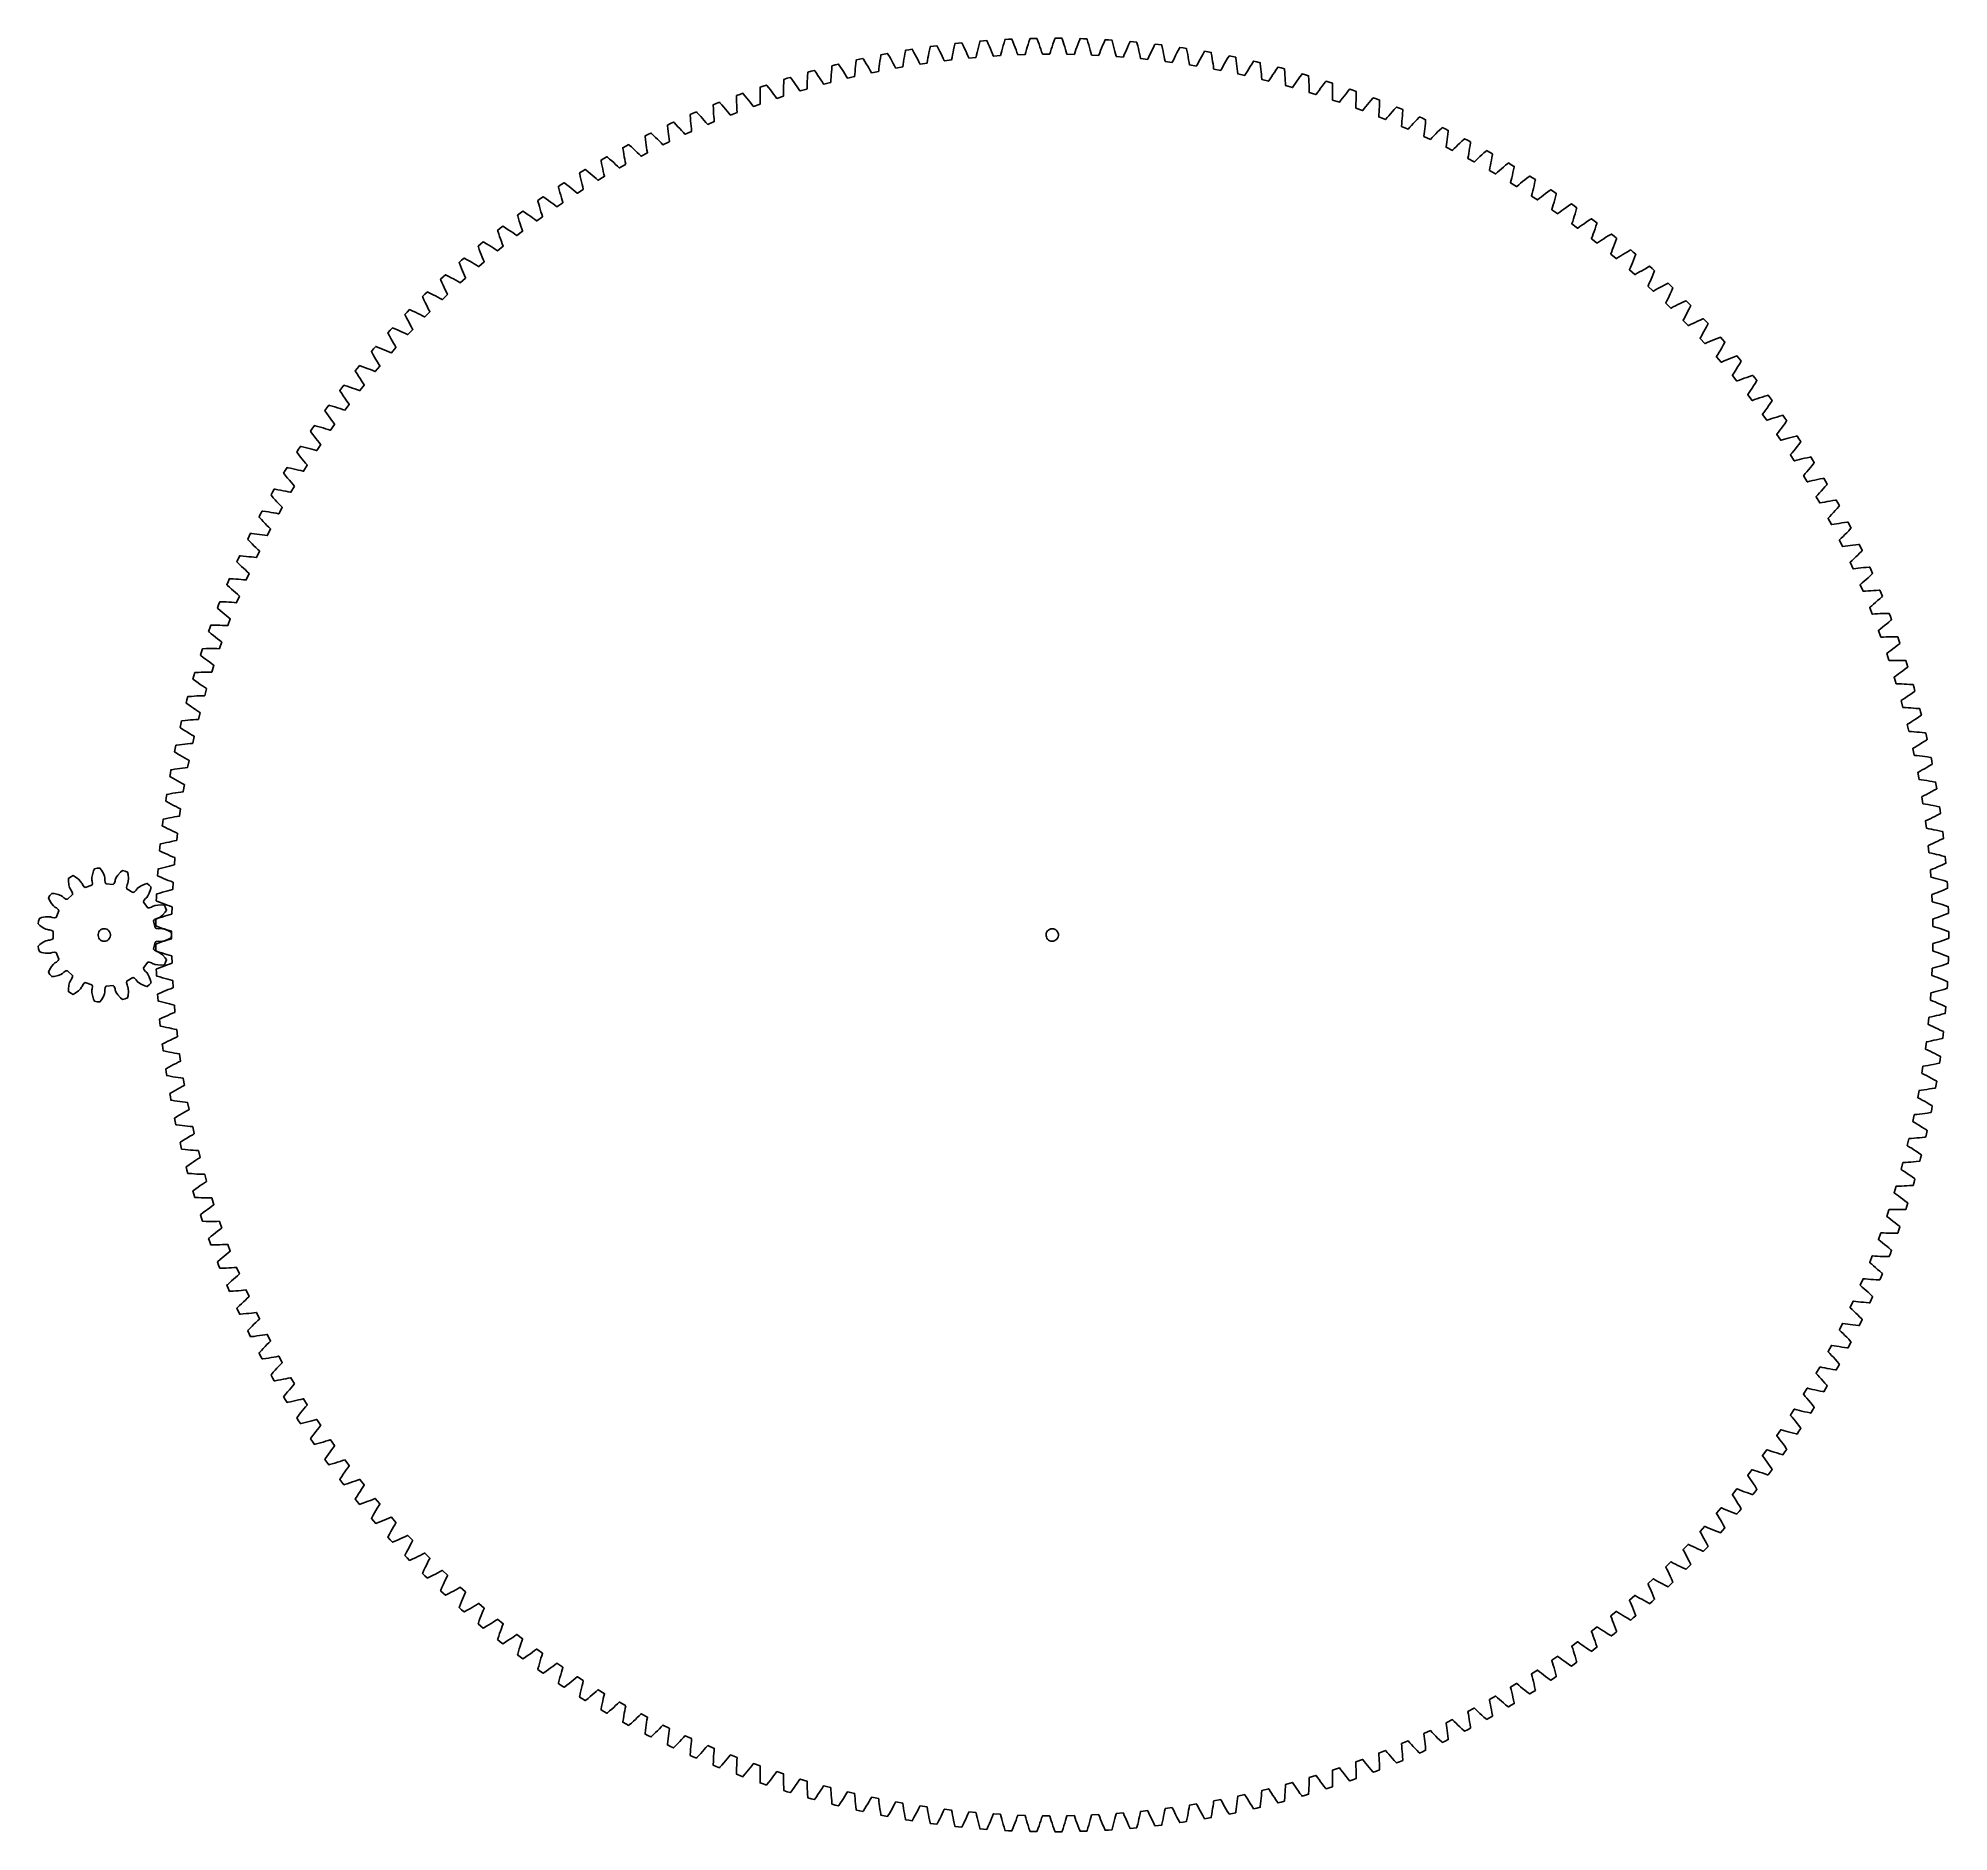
# Model space of a CAD drawing. Extents: x 274.8 to 331.4, y -24.9 to 28.2.
import ezdxf

# ---------------------------------------------------------------- set-up
doc = ezdxf.new("R2010")
doc.units = 0
doc.header["$MEASUREMENT"] = 0
doc.layers.add('OpenJsCad', color=7, linetype='CONTINUOUS')

msp = doc.modelspace()

# ---------------------------------------------------------------- linework, layer by layer
at = {"layer": 'OpenJsCad'}
for points in [[(278.278, 2.119), (278.275, 2.019), (278.275, 1.92), (278.295, 1.912), (278.374, 1.883), (278.451, 1.855), (278.526, 1.828), (278.6, 1.803), (278.672, 1.779), (278.738, 1.758), (278.743, 1.756), (278.745, 1.753), (278.745, 1.544), (278.743, 1.542), (278.738, 1.54), (278.672, 1.518), (278.6, 1.495), (278.526, 1.47), (278.451, 1.443), (278.374, 1.415), (278.295, 1.386), (278.275, 1.378), (278.275, 1.278), (278.278, 1.179), (278.298, 1.171), (278.378, 1.144), (278.456, 1.118), (278.532, 1.094), (278.606, 1.071), (278.678, 1.049), (278.746, 1.03), (278.75, 1.028), (278.752, 1.025), (278.758, 0.816), (278.756, 0.814), (278.752, 0.812), (278.685, 0.788), (278.614, 0.763), (278.542, 0.736), (278.467, 0.707), (278.391, 0.677), (278.313, 0.645), (278.293, 0.637), (278.296, 0.537), (278.302, 0.438), (278.322, 0.431), (278.402, 0.406), (278.481, 0.383), (278.557, 0.36), (278.632, 0.339), (278.705, 0.32), (278.773, 0.302), (278.778, 0.3), (278.78, 0.298), (278.791, 0.089), (278.789, 0.087), (278.785, 0.084), (278.72, 0.059), (278.649, 0.031), (278.577, 0.002), (278.504, -0.028), (278.429, -0.061), (278.352, -0.094), (278.332, -0.103), (278.337, -0.203), (278.346, -0.302), (278.366, -0.308), (278.447, -0.331), (278.526, -0.352), (278.604, -0.372), (278.679, -0.391), (278.752, -0.409), (278.821, -0.425), (278.825, -0.426), (278.828, -0.429), (278.845, -0.637), (278.843, -0.639), (278.839, -0.642), (278.774, -0.669), (278.705, -0.698), (278.634, -0.73), (278.561, -0.762), (278.487, -0.797), (278.411, -0.833), (278.391, -0.842), (278.399, -0.941), (278.41, -1.04), (278.431, -1.046), (278.513, -1.066), (278.593, -1.085), (278.67, -1.103), (278.746, -1.12), (278.82, -1.136), (278.889, -1.15), (278.893, -1.151), (278.896, -1.153), (278.919, -1.361), (278.917, -1.364), (278.913, -1.366), (278.849, -1.395), (278.78, -1.427), (278.71, -1.46), (278.638, -1.495), (278.565, -1.531), (278.49, -1.569), (278.471, -1.579), (278.482, -1.678), (278.496, -1.777), (278.517, -1.781), (278.599, -1.8), (278.679, -1.817), (278.757, -1.832), (278.834, -1.847), (278.908, -1.861), (278.977, -1.873), (278.982, -1.874), (278.984, -1.876), (279.013, -2.083), (279.011, -2.086), (279.007, -2.088), (278.944, -2.119), (278.877, -2.152), (278.807, -2.187), (278.736, -2.224), (278.664, -2.263), (278.59, -2.303), (278.571, -2.313), (278.585, -2.412), (278.602, -2.51), (278.623, -2.514), (278.706, -2.53), (278.786, -2.545), (278.865, -2.559), (278.941, -2.571), (279.016, -2.583), (279.085, -2.593), (279.09, -2.594), (279.093, -2.596), (279.128, -2.802), (279.126, -2.805), (279.122, -2.807), (279.059, -2.84), (278.993, -2.875), (278.925, -2.912), (278.855, -2.951), (278.784, -2.991), (278.711, -3.033), (278.692, -3.044), (278.709, -3.143), (278.728, -3.24), (278.749, -3.244), (278.832, -3.258), (278.913, -3.27), (278.992, -3.282), (279.069, -3.292), (279.144, -3.301), (279.214, -3.309), (279.219, -3.311), (279.221, -3.312), (279.262, -3.518), (279.26, -3.52), (279.256, -3.523), (279.195, -3.557), (279.129, -3.594), (279.062, -3.633), (278.993, -3.674), (278.923, -3.716), (278.852, -3.76), (278.833, -3.772), (278.853, -3.87), (278.875, -3.967), (278.896, -3.97), (278.98, -3.981), (279.061, -3.991), (279.14, -4.001), (279.217, -4.009), (279.292, -4.016), (279.362, -4.022), (279.367, -4.023), (279.37, -4.025), (279.416, -4.229), (279.414, -4.232), (279.411, -4.235), (279.35, -4.271), (279.286, -4.31), (279.22, -4.35), (279.152, -4.393), (279.083, -4.437), (279.013, -4.483), (278.995, -4.495), (279.017, -4.593), (279.042, -4.689), (279.063, -4.692), (279.147, -4.7), (279.228, -4.708), (279.308, -4.715), (279.385, -4.721), (279.46, -4.727), (279.531, -4.731), (279.535, -4.732), (279.538, -4.733), (279.59, -4.936), (279.589, -4.939), (279.585, -4.942), (279.525, -4.979), (279.462, -5.02), (279.397, -5.063), (279.331, -5.107), (279.263, -5.153), (279.194, -5.201), (279.176, -5.214), (279.201, -5.31), (279.229, -5.406), (279.25, -5.408), (279.334, -5.415), (279.416, -5.42), (279.495, -5.425), (279.573, -5.429), (279.648, -5.432), (279.719, -5.434), (279.723, -5.435), (279.726, -5.437), (279.784, -5.638), (279.782, -5.64), (279.779, -5.644), (279.72, -5.683), (279.658, -5.725), (279.594, -5.77), (279.529, -5.816), (279.463, -5.864), (279.395, -5.914), (279.378, -5.927), (279.406, -6.023), (279.436, -6.118), (279.457, -6.119), (279.541, -6.123), (279.623, -6.127), (279.703, -6.129), (279.78, -6.131), (279.856, -6.132), (279.926, -6.132), (279.931, -6.133), (279.934, -6.134), (279.997, -6.334), (279.996, -6.337), (279.992, -6.34), (279.935, -6.381), (279.874, -6.425), (279.811, -6.471), (279.748, -6.519), (279.683, -6.569), (279.616, -6.621), (279.6, -6.634), (279.63, -6.729), (279.662, -6.824), (279.684, -6.824), (279.768, -6.826), (279.85, -6.827), (279.93, -6.827), (280.007, -6.827), (280.083, -6.826), (280.153, -6.824), (280.158, -6.825), (280.161, -6.826), (280.23, -7.024), (280.228, -7.026), (280.225, -7.03), (280.169, -7.072), (280.109, -7.118), (280.048, -7.166), (279.985, -7.216), (279.922, -7.268), (279.857, -7.321), (279.841, -7.335), (279.873, -7.429), (279.909, -7.523), (279.93, -7.523), (280.015, -7.522), (280.096, -7.521), (280.176, -7.519), (280.254, -7.516), (280.329, -7.513), (280.399, -7.51), (280.404, -7.51), (280.407, -7.511), (280.481, -7.707), (280.48, -7.71), (280.477, -7.713), (280.422, -7.757), (280.363, -7.805), (280.304, -7.854), (280.243, -7.906), (280.181, -7.959), (280.117, -8.015), (280.101, -8.029), (280.137, -8.122), (280.175, -8.214), (280.196, -8.214), (280.28, -8.211), (280.362, -8.208), (280.442, -8.203), (280.519, -8.199), (280.595, -8.193), (280.665, -8.188), (280.669, -8.188), (280.672, -8.189), (280.752, -8.383), (280.751, -8.385), (280.748, -8.389), (280.694, -8.435), (280.637, -8.484), (280.578, -8.535), (280.519, -8.588), (280.458, -8.643), (280.397, -8.701), (280.381, -8.715), (280.419, -8.808), (280.46, -8.899), (280.481, -8.897), (280.565, -8.892), (280.647, -8.887), (280.726, -8.88), (280.804, -8.873), (280.879, -8.866), (280.949, -8.858), (280.954, -8.858), (280.956, -8.86), (281.041, -9.051), (281.04, -9.053), (281.037, -9.057), (280.985, -9.104), (280.929, -9.155), (280.872, -9.208), (280.814, -9.263), (280.755, -9.319), (280.695, -9.378), (280.68, -9.394), (280.721, -9.485), (280.764, -9.575), (280.785, -9.573), (280.869, -9.565), (280.95, -9.557), (281.03, -9.549), (281.107, -9.54), (281.182, -9.53), (281.251, -9.521), (281.256, -9.521), (281.259, -9.522), (281.349, -9.71), (281.349, -9.713), (281.345, -9.717), (281.294, -9.765), (281.24, -9.818), (281.185, -9.872), (281.128, -9.928), (281.071, -9.987), (281.013, -10.048), (280.998, -10.063), (281.041, -10.153), (281.086, -10.242), (281.108, -10.239), (281.191, -10.23), (281.273, -10.219), (281.352, -10.208), (281.428, -10.197), (281.503, -10.186), (281.572, -10.174), (281.577, -10.174), (281.58, -10.175), (281.676, -10.361), (281.675, -10.364), (281.672, -10.368), (281.622, -10.418), (281.569, -10.471), (281.516, -10.527), (281.461, -10.585), (281.405, -10.645), (281.348, -10.708), (281.334, -10.724), (281.38, -10.812), (281.428, -10.9), (281.449, -10.897), (281.532, -10.885), (281.613, -10.872), (281.692, -10.859), (281.768, -10.846), (281.843, -10.832), (281.912, -10.819), (281.916, -10.818), (281.919, -10.819), (282.02, -11.002), (282.019, -11.005), (282.017, -11.009), (281.968, -11.06), (281.917, -11.116), (281.865, -11.173), (281.811, -11.233), (281.757, -11.294), (281.703, -11.358), (281.689, -11.375), (281.737, -11.462), (281.787, -11.548), (281.808, -11.544), (281.891, -11.53), (281.972, -11.515), (282.05, -11.5), (282.126, -11.484), (282.2, -11.468), (282.269, -11.453), (282.273, -11.453), (282.276, -11.454), (282.382, -11.634), (282.382, -11.637), (282.379, -11.641), (282.332, -11.693), (282.282, -11.75), (282.232, -11.809), (282.18, -11.87), (282.128, -11.933), (282.075, -11.998), (282.061, -12.015), (282.112, -12.101), (282.165, -12.186), (282.186, -12.182), (282.268, -12.165), (282.348, -12.148), (282.426, -12.13), (282.502, -12.113), (282.575, -12.095), (282.643, -12.078), (282.648, -12.077), (282.651, -12.078), (282.762, -12.255), (282.761, -12.258), (282.759, -12.262), (282.713, -12.316), (282.665, -12.374), (282.616, -12.434), (282.566, -12.497), (282.516, -12.561), (282.465, -12.628), (282.452, -12.645), (282.505, -12.73), (282.56, -12.813), (282.581, -12.808), (282.663, -12.789), (282.742, -12.77), (282.82, -12.75), (282.895, -12.73), (282.967, -12.71), (283.035, -12.691), (283.04, -12.691), (283.043, -12.691), (283.159, -12.866), (283.158, -12.869), (283.156, -12.873), (283.112, -12.928), (283.065, -12.987), (283.018, -13.049), (282.97, -13.112), (282.921, -13.178), (282.872, -13.246), (282.86, -13.264), (282.915, -13.347), (282.972, -13.428), (282.993, -13.423), (283.074, -13.402), (283.153, -13.38), (283.23, -13.359), (283.305, -13.337), (283.377, -13.315), (283.444, -13.294), (283.449, -13.293), (283.452, -13.294), (283.572, -13.465), (283.572, -13.468), (283.57, -13.472), (283.527, -13.528), (283.482, -13.589), (283.437, -13.652), (283.391, -13.717), (283.344, -13.784), (283.297, -13.853), (283.284, -13.871), (283.342, -13.953), (283.402, -14.033), (283.422, -14.027), (283.503, -14.003), (283.582, -13.979), (283.658, -13.955), (283.732, -13.932), (283.803, -13.908), (283.87, -13.885), (283.874, -13.884), (283.877, -13.884), (284.003, -14.052), (284.002, -14.055), (284, -14.059), (283.959, -14.117), (283.916, -14.178), (283.872, -14.243), (283.828, -14.309), (283.783, -14.377), (283.738, -14.448), (283.726, -14.466), (283.786, -14.546), (283.848, -14.624), (283.868, -14.618), (283.948, -14.592), (284.026, -14.566), (284.102, -14.54), (284.175, -14.514), (284.246, -14.488), (284.311, -14.464), (284.316, -14.463), (284.319, -14.463), (284.449, -14.627), (284.449, -14.63), (284.447, -14.634), (284.408, -14.693), (284.366, -14.756), (284.324, -14.821), (284.282, -14.889), (284.239, -14.958), (284.195, -15.03), (284.184, -15.049), (284.246, -15.127), (284.31, -15.203), (284.331, -15.196), (284.41, -15.168), (284.487, -15.14), (284.562, -15.112), (284.634, -15.084), (284.704, -15.056), (284.769, -15.03), (284.774, -15.029), (284.777, -15.029), (284.912, -15.189), (284.911, -15.192), (284.909, -15.197), (284.872, -15.256), (284.832, -15.32), (284.792, -15.387), (284.752, -15.456), (284.711, -15.526), (284.669, -15.6), (284.659, -15.619), (284.723, -15.695), (284.789, -15.769), (284.809, -15.762), (284.888, -15.732), (284.964, -15.701), (285.038, -15.671), (285.109, -15.641), (285.179, -15.611), (285.243, -15.583), (285.248, -15.582), (285.251, -15.582), (285.389, -15.738), (285.389, -15.741), (285.387, -15.746), (285.352, -15.806), (285.314, -15.872), (285.276, -15.939), (285.237, -16.009), (285.198, -16.081), (285.159, -16.155), (285.149, -16.175), (285.215, -16.249), (285.283, -16.322), (285.303, -16.314), (285.381, -16.281), (285.456, -16.249), (285.529, -16.217), (285.6, -16.185), (285.668, -16.153), (285.732, -16.123), (285.736, -16.121), (285.739, -16.122), (285.883, -16.274), (285.883, -16.277), (285.881, -16.282), (285.847, -16.343), (285.811, -16.409), (285.774, -16.478), (285.738, -16.549), (285.701, -16.622), (285.663, -16.697), (285.654, -16.717), (285.722, -16.789), (285.792, -16.86), (285.812, -16.851), (285.889, -16.817), (285.963, -16.782), (286.035, -16.748), (286.105, -16.714), (286.173, -16.681), (286.235, -16.649), (286.24, -16.647), (286.243, -16.647), (286.39, -16.796), (286.39, -16.799), (286.389, -16.803), (286.356, -16.866), (286.322, -16.933), (286.288, -17.003), (286.253, -17.074), (286.218, -17.149), (286.183, -17.225), (286.174, -17.245), (286.245, -17.315), (286.317, -17.384), (286.336, -17.375), (286.412, -17.338), (286.485, -17.302), (286.556, -17.265), (286.625, -17.23), (286.692, -17.194), (286.753, -17.16), (286.758, -17.159), (286.761, -17.159), (286.913, -17.303), (286.913, -17.306), (286.911, -17.311), (286.881, -17.374), (286.848, -17.442), (286.816, -17.513), (286.783, -17.585), (286.75, -17.661), (286.717, -17.738), (286.709, -17.758), (286.781, -17.827), (286.855, -17.893), (286.875, -17.883), (286.949, -17.845), (287.021, -17.806), (287.092, -17.768), (287.159, -17.73), (287.225, -17.693), (287.286, -17.657), (287.29, -17.656), (287.293, -17.655), (287.449, -17.795), (287.449, -17.798), (287.448, -17.803), (287.419, -17.867), (287.388, -17.936), (287.358, -18.008), (287.327, -18.081), (287.297, -18.157), (287.266, -18.236), (287.258, -18.256), (287.332, -18.322), (287.408, -18.387), (287.427, -18.377), (287.5, -18.336), (287.572, -18.295), (287.641, -18.255), (287.707, -18.216), (287.772, -18.176), (287.832, -18.139), (287.836, -18.137), (287.839, -18.137), (287.998, -18.273), (287.999, -18.276), (287.997, -18.281), (287.97, -18.345), (287.942, -18.415), (287.914, -18.488), (287.885, -18.562), (287.856, -18.639), (287.828, -18.718), (287.821, -18.738), (287.897, -18.803), (287.974, -18.865), (287.993, -18.854), (288.065, -18.811), (288.135, -18.769), (288.203, -18.727), (288.269, -18.685), (288.332, -18.645), (288.391, -18.606), (288.395, -18.604), (288.398, -18.603), (288.561, -18.735), (288.562, -18.738), (288.56, -18.742), (288.535, -18.808), (288.509, -18.879), (288.482, -18.952), (288.456, -19.027), (288.43, -19.104), (288.403, -19.184), (288.397, -19.205), (288.474, -19.267), (288.554, -19.328), (288.572, -19.316), (288.643, -19.271), (288.712, -19.227), (288.778, -19.183), (288.843, -19.14), (288.905, -19.097), (288.963, -19.057), (288.967, -19.054), (288.97, -19.054), (289.137, -19.18), (289.137, -19.183), (289.136, -19.188), (289.113, -19.255), (289.088, -19.326), (289.064, -19.4), (289.04, -19.476), (289.015, -19.554), (288.991, -19.634), (288.985, -19.655), (289.065, -19.715), (289.146, -19.773), (289.164, -19.762), (289.233, -19.715), (289.301, -19.668), (289.366, -19.623), (289.429, -19.577), (289.491, -19.533), (289.547, -19.491), (289.551, -19.489), (289.554, -19.488), (289.724, -19.61), (289.725, -19.613), (289.724, -19.618), (289.703, -19.685), (289.68, -19.757), (289.658, -19.831), (289.636, -19.908), (289.614, -19.987), (289.592, -20.068), (289.586, -20.089), (289.667, -20.147), (289.75, -20.203), (289.768, -20.19), (289.836, -20.141), (289.902, -20.093), (289.966, -20.046), (290.028, -19.999), (290.088, -19.953), (290.143, -19.909), (290.147, -19.907), (290.15, -19.906), (290.324, -20.023), (290.324, -20.026), (290.324, -20.031), (290.304, -20.099), (290.284, -20.171), (290.264, -20.246), (290.243, -20.323), (290.224, -20.403), (290.204, -20.485), (290.199, -20.506), (290.282, -20.561), (290.366, -20.615), (290.383, -20.602), (290.45, -20.551), (290.515, -20.501), (290.578, -20.452), (290.638, -20.403), (290.697, -20.355), (290.751, -20.31), (290.755, -20.308), (290.758, -20.307), (290.935, -20.419), (290.935, -20.422), (290.935, -20.427), (290.917, -20.495), (290.899, -20.568), (290.881, -20.644), (290.863, -20.722), (290.845, -20.802), (290.828, -20.884), (290.823, -20.905), (290.908, -20.959), (290.993, -21.01), (291.01, -20.996), (291.076, -20.944), (291.139, -20.892), (291.2, -20.841), (291.26, -20.79), (291.317, -20.741), (291.369, -20.695), (291.374, -20.692), (291.377, -20.691), (291.556, -20.798), (291.557, -20.801), (291.557, -20.806), (291.541, -20.875), (291.524, -20.948), (291.508, -21.024), (291.493, -21.103), (291.477, -21.183), (291.462, -21.266), (291.459, -21.287), (291.544, -21.338), (291.631, -21.387), (291.648, -21.373), (291.712, -21.318), (291.774, -21.265), (291.834, -21.212), (291.891, -21.16), (291.947, -21.109), (291.999, -21.061), (292.003, -21.059), (292.006, -21.058), (292.188, -21.16), (292.189, -21.163), (292.189, -21.168), (292.175, -21.237), (292.161, -21.311), (292.147, -21.387), (292.133, -21.466), (292.12, -21.546), (292.107, -21.63), (292.104, -21.651), (292.191, -21.7), (292.279, -21.746), (292.296, -21.732), (292.358, -21.675), (292.419, -21.62), (292.477, -21.566), (292.533, -21.512), (292.588, -21.46), (292.638, -21.41), (292.642, -21.407), (292.645, -21.407), (292.83, -21.504), (292.831, -21.506), (292.831, -21.511), (292.819, -21.581), (292.807, -21.655), (292.795, -21.732), (292.784, -21.811), (292.773, -21.892), (292.762, -21.975), (292.76, -21.997), (292.848, -22.043), (292.938, -22.087), (292.953, -22.072), (293.014, -22.014), (293.073, -21.957), (293.13, -21.901), (293.185, -21.846), (293.238, -21.792), (293.286, -21.741), (293.29, -21.738), (293.293, -21.737), (293.481, -21.829), (293.482, -21.832), (293.482, -21.837), (293.472, -21.907), (293.462, -21.981), (293.452, -22.058), (293.443, -22.138), (293.435, -22.219), (293.427, -22.303), (293.425, -22.324), (293.514, -22.368), (293.605, -22.409), (293.62, -22.394), (293.68, -22.334), (293.737, -22.276), (293.792, -22.218), (293.845, -22.162), (293.897, -22.106), (293.944, -22.054), (293.948, -22.051), (293.951, -22.05), (294.141, -22.136), (294.142, -22.139), (294.142, -22.144), (294.134, -22.214), (294.126, -22.289), (294.119, -22.366), (294.112, -22.446), (294.105, -22.527), (294.1, -22.611), (294.098, -22.633), (294.189, -22.674), (294.281, -22.713), (294.296, -22.697), (294.354, -22.636), (294.409, -22.576), (294.463, -22.517), (294.514, -22.459), (294.564, -22.402), (294.61, -22.349), (294.614, -22.345), (294.616, -22.344), (294.809, -22.425), (294.81, -22.428), (294.811, -22.433), (294.805, -22.503), (294.799, -22.578), (294.793, -22.656), (294.789, -22.735), (294.785, -22.817), (294.781, -22.901), (294.781, -22.923), (294.872, -22.961), (294.965, -22.997), (294.98, -22.981), (295.036, -22.919), (295.09, -22.857), (295.142, -22.796), (295.192, -22.737), (295.24, -22.679), (295.284, -22.624), (295.288, -22.621), (295.29, -22.62), (295.485, -22.695), (295.487, -22.698), (295.487, -22.703), (295.483, -22.773), (295.479, -22.848), (295.476, -22.926), (295.474, -23.006), (295.472, -23.088), (295.471, -23.172), (295.471, -23.193), (295.564, -23.229), (295.657, -23.263), (295.671, -23.246), (295.726, -23.182), (295.778, -23.119), (295.828, -23.057), (295.876, -22.996), (295.923, -22.937), (295.965, -22.881), (295.969, -22.877), (295.972, -22.876), (296.169, -22.946), (296.17, -22.949), (296.171, -22.954), (296.168, -23.024), (296.167, -23.1), (296.166, -23.177), (296.166, -23.257), (296.166, -23.339), (296.167, -23.423), (296.168, -23.445), (296.262, -23.478), (296.357, -23.509), (296.37, -23.492), (296.422, -23.426), (296.473, -23.362), (296.521, -23.298), (296.568, -23.236), (296.613, -23.175), (296.654, -23.118), (296.657, -23.115), (296.66, -23.114), (296.859, -23.178), (296.86, -23.181), (296.861, -23.186), (296.861, -23.256), (296.861, -23.331), (296.862, -23.409), (296.864, -23.489), (296.867, -23.571), (296.871, -23.655), (296.872, -23.676), (296.967, -23.707), (297.062, -23.735), (297.075, -23.718), (297.126, -23.651), (297.174, -23.585), (297.221, -23.52), (297.266, -23.457), (297.309, -23.395), (297.348, -23.337), (297.352, -23.333), (297.355, -23.332), (297.555, -23.391), (297.557, -23.393), (297.557, -23.398), (297.559, -23.468), (297.562, -23.544), (297.565, -23.621), (297.569, -23.701), (297.574, -23.783), (297.58, -23.867), (297.582, -23.888), (297.678, -23.916), (297.774, -23.942), (297.787, -23.924), (297.835, -23.856), (297.882, -23.788), (297.927, -23.722), (297.97, -23.658), (298.011, -23.595), (298.049, -23.535), (298.052, -23.532), (298.055, -23.53), (298.257, -23.584), (298.259, -23.586), (298.26, -23.591), (298.263, -23.661), (298.268, -23.737), (298.274, -23.814), (298.28, -23.893), (298.287, -23.975), (298.296, -24.059), (298.298, -24.08), (298.394, -24.106), (298.491, -24.128), (298.503, -24.111), (298.55, -24.041), (298.595, -23.972), (298.638, -23.905), (298.679, -23.839), (298.719, -23.775), (298.755, -23.714), (298.758, -23.711), (298.761, -23.709), (298.964, -23.757), (298.966, -23.759), (298.967, -23.764), (298.973, -23.834), (298.979, -23.909), (298.987, -23.987), (298.996, -24.066), (299.005, -24.147), (299.016, -24.231), (299.019, -24.252), (299.116, -24.275), (299.214, -24.295), (299.225, -24.277), (299.27, -24.206), (299.313, -24.136), (299.354, -24.067), (299.393, -24), (299.431, -23.935), (299.465, -23.874), (299.468, -23.87), (299.471, -23.868), (299.676, -23.91), (299.678, -23.913), (299.679, -23.918), (299.686, -23.988), (299.695, -24.062), (299.705, -24.139), (299.716, -24.218), (299.728, -24.3), (299.741, -24.383), (299.744, -24.404), (299.842, -24.424), (299.94, -24.441), (299.951, -24.423), (299.994, -24.35), (300.035, -24.279), (300.074, -24.21), (300.111, -24.142), (300.147, -24.075), (300.18, -24.013), (300.183, -24.009), (300.186, -24.008), (300.391, -24.044), (300.393, -24.046), (300.395, -24.051), (300.404, -24.121), (300.415, -24.195), (300.427, -24.272), (300.44, -24.351), (300.454, -24.431), (300.47, -24.514), (300.474, -24.535), (300.572, -24.553), (300.67, -24.567), (300.681, -24.548), (300.722, -24.475), (300.761, -24.403), (300.798, -24.332), (300.833, -24.263), (300.867, -24.196), (300.898, -24.133), (300.901, -24.129), (300.904, -24.127), (301.111, -24.157), (301.112, -24.16), (301.114, -24.165), (301.125, -24.234), (301.138, -24.308), (301.153, -24.384), (301.168, -24.463), (301.184, -24.543), (301.202, -24.625), (301.207, -24.646), (301.305, -24.661), (301.404, -24.673), (301.414, -24.654), (301.453, -24.579), (301.49, -24.506), (301.525, -24.434), (301.558, -24.364), (301.591, -24.296), (301.62, -24.232), (301.622, -24.228), (301.625, -24.226), (301.833, -24.251), (301.835, -24.253), (301.836, -24.258), (301.85, -24.327), (301.865, -24.401), (301.881, -24.477), (301.898, -24.554), (301.917, -24.634), (301.937, -24.716), (301.942, -24.737), (302.041, -24.749), (302.14, -24.758), (302.15, -24.738), (302.186, -24.663), (302.221, -24.588), (302.254, -24.516), (302.286, -24.445), (302.316, -24.376), (302.344, -24.311), (302.346, -24.307), (302.349, -24.305), (302.557, -24.324), (302.559, -24.326), (302.561, -24.331), (302.576, -24.399), (302.593, -24.473), (302.612, -24.548), (302.631, -24.626), (302.652, -24.705), (302.674, -24.786), (302.68, -24.807), (302.779, -24.816), (302.879, -24.822), (302.888, -24.802), (302.922, -24.726), (302.955, -24.651), (302.986, -24.577), (303.016, -24.505), (303.044, -24.435), (303.07, -24.37), (303.072, -24.366), (303.074, -24.364), (303.283, -24.377), (303.285, -24.379), (303.287, -24.384), (303.304, -24.452), (303.323, -24.525), (303.344, -24.6), (303.366, -24.676), (303.389, -24.755), (303.413, -24.836), (303.42, -24.856), (303.519, -24.862), (303.619, -24.866), (303.627, -24.846), (303.659, -24.768), (303.69, -24.692), (303.719, -24.618), (303.747, -24.546), (303.773, -24.475), (303.797, -24.409), (303.799, -24.404), (303.801, -24.402), (304.01, -24.41), (304.012, -24.412), (304.014, -24.416), (304.034, -24.484), (304.055, -24.556), (304.077, -24.631), (304.101, -24.707), (304.126, -24.785), (304.153, -24.864), (304.16, -24.885), (304.26, -24.888), (304.359, -24.889), (304.367, -24.869), (304.397, -24.79), (304.426, -24.713), (304.453, -24.638), (304.478, -24.565), (304.503, -24.494), (304.525, -24.427), (304.527, -24.423), (304.529, -24.42), (304.738, -24.422), (304.74, -24.424), (304.742, -24.428), (304.764, -24.496), (304.787, -24.567), (304.811, -24.641), (304.837, -24.716), (304.865, -24.794), (304.894, -24.873), (304.901, -24.893), (305.001, -24.893), (305.101, -24.891), (305.108, -24.871), (305.136, -24.792), (305.162, -24.714), (305.187, -24.638), (305.211, -24.564), (305.233, -24.492), (305.253, -24.425), (305.255, -24.42), (305.257, -24.418), (305.466, -24.414), (305.468, -24.416), (305.471, -24.42), (305.494, -24.487), (305.519, -24.558), (305.545, -24.631), (305.574, -24.705), (305.603, -24.782), (305.634, -24.86), (305.642, -24.88), (305.742, -24.878), (305.841, -24.873), (305.848, -24.853), (305.874, -24.772), (305.898, -24.694), (305.921, -24.618), (305.942, -24.543), (305.962, -24.47), (305.981, -24.403), (305.983, -24.398), (305.985, -24.396), (306.194, -24.386), (306.196, -24.388), (306.198, -24.392), (306.223, -24.458), (306.25, -24.528), (306.279, -24.6), (306.309, -24.674), (306.341, -24.75), (306.374, -24.827), (306.383, -24.847), (306.482, -24.842), (306.582, -24.834), (306.588, -24.813), (306.611, -24.733), (306.633, -24.654), (306.654, -24.577), (306.673, -24.501), (306.691, -24.428), (306.708, -24.36), (306.709, -24.355), (306.711, -24.353), (306.92, -24.337), (306.922, -24.339), (306.925, -24.343), (306.951, -24.408), (306.981, -24.478), (307.011, -24.549), (307.043, -24.622), (307.077, -24.697), (307.113, -24.773), (307.122, -24.793), (307.221, -24.785), (307.32, -24.774), (307.326, -24.754), (307.347, -24.672), (307.367, -24.593), (307.385, -24.515), (307.403, -24.439), (307.419, -24.366), (307.433, -24.297), (307.435, -24.292), (307.437, -24.29), (307.645, -24.268), (307.647, -24.27), (307.65, -24.274), (307.678, -24.338), (307.709, -24.407), (307.742, -24.478), (307.776, -24.55), (307.812, -24.623), (307.849, -24.699), (307.859, -24.718), (307.958, -24.707), (308.057, -24.694), (308.062, -24.673), (308.081, -24.591), (308.098, -24.511), (308.115, -24.433), (308.13, -24.357), (308.144, -24.283), (308.157, -24.214), (308.158, -24.209), (308.16, -24.207), (308.367, -24.179), (308.37, -24.181), (308.372, -24.185), (308.403, -24.248), (308.436, -24.316), (308.47, -24.386), (308.506, -24.457), (308.544, -24.529), (308.584, -24.604), (308.594, -24.623), (308.693, -24.609), (308.791, -24.593), (308.796, -24.572), (308.812, -24.49), (308.828, -24.409), (308.842, -24.331), (308.855, -24.254), (308.867, -24.18), (308.877, -24.11), (308.879, -24.106), (308.881, -24.103), (309.087, -24.07), (309.09, -24.071), (309.092, -24.075), (309.124, -24.138), (309.159, -24.205), (309.196, -24.273), (309.234, -24.344), (309.274, -24.415), (309.316, -24.488), (309.326, -24.507), (309.425, -24.491), (309.523, -24.472), (309.526, -24.451), (309.541, -24.368), (309.554, -24.287), (309.566, -24.208), (309.577, -24.131), (309.586, -24.057), (309.595, -23.987), (309.596, -23.982), (309.598, -23.98), (309.803, -23.94), (309.806, -23.942), (309.809, -23.946), (309.843, -24.008), (309.879, -24.074), (309.918, -24.141), (309.958, -24.21), (310, -24.28), (310.044, -24.352), (310.055, -24.371), (310.153, -24.352), (310.25, -24.331), (310.253, -24.309), (310.265, -24.226), (310.276, -24.145), (310.286, -24.066), (310.294, -23.988), (310.302, -23.913), (310.309, -23.843), (310.31, -23.839), (310.312, -23.836), (310.516, -23.791), (310.519, -23.793), (310.522, -23.797), (310.557, -23.857), (310.596, -23.922), (310.636, -23.989), (310.678, -24.056), (310.722, -24.126), (310.767, -24.196), (310.779, -24.214), (310.877, -24.193), (310.973, -24.169), (310.976, -24.147), (310.986, -24.064), (310.994, -23.982), (311.002, -23.903), (311.008, -23.825), (311.014, -23.75), (311.019, -23.68), (311.02, -23.675), (311.021, -23.673), (311.224, -23.622), (311.227, -23.624), (311.23, -23.627), (311.267, -23.687), (311.307, -23.751), (311.35, -23.816), (311.393, -23.883), (311.439, -23.951), (311.487, -24.02), (311.499, -24.038), (311.596, -24.014), (311.692, -23.987), (311.694, -23.965), (311.701, -23.881), (311.707, -23.8), (311.713, -23.72), (311.717, -23.643), (311.721, -23.567), (311.723, -23.497), (311.724, -23.492), (311.726, -23.49), (311.927, -23.433), (311.93, -23.435), (311.933, -23.438), (311.972, -23.497), (312.014, -23.56), (312.058, -23.624), (312.104, -23.689), (312.151, -23.756), (312.201, -23.824), (312.214, -23.841), (312.31, -23.814), (312.405, -23.785), (312.406, -23.763), (312.411, -23.679), (312.415, -23.597), (312.418, -23.518), (312.421, -23.44), (312.422, -23.365), (312.423, -23.294), (312.424, -23.289), (312.425, -23.287), (312.625, -23.225), (312.628, -23.226), (312.631, -23.23), (312.671, -23.287), (312.715, -23.349), (312.761, -23.412), (312.808, -23.476), (312.858, -23.541), (312.909, -23.607), (312.923, -23.624), (313.018, -23.595), (313.112, -23.563), (313.113, -23.541), (313.115, -23.457), (313.117, -23.375), (313.118, -23.296), (313.118, -23.218), (313.118, -23.142), (313.116, -23.072), (313.117, -23.067), (313.118, -23.065), (313.316, -22.997), (313.319, -22.999), (313.323, -23.002), (313.364, -23.058), (313.41, -23.119), (313.457, -23.18), (313.507, -23.243), (313.558, -23.307), (313.611, -23.372), (313.625, -23.388), (313.719, -23.356), (313.813, -23.321), (313.813, -23.3), (313.813, -23.216), (313.813, -23.134), (313.811, -23.054), (313.809, -22.976), (313.806, -22.901), (313.803, -22.831), (313.804, -22.826), (313.805, -22.823), (314.001, -22.75), (314.004, -22.751), (314.007, -22.755), (314.051, -22.81), (314.098, -22.869), (314.147, -22.929), (314.198, -22.99), (314.251, -23.053), (314.306, -23.116), (314.321, -23.133), (314.414, -23.098), (314.507, -23.06), (314.506, -23.039), (314.504, -22.955), (314.501, -22.873), (314.497, -22.793), (314.493, -22.716), (314.488, -22.64), (314.483, -22.57), (314.484, -22.565), (314.485, -22.563), (314.679, -22.484), (314.682, -22.485), (314.685, -22.489), (314.73, -22.543), (314.779, -22.6), (314.83, -22.659), (314.883, -22.719), (314.937, -22.78), (314.994, -22.842), (315.009, -22.857), (315.101, -22.82), (315.193, -22.78), (315.192, -22.759), (315.187, -22.675), (315.182, -22.593), (315.176, -22.513), (315.17, -22.436), (315.163, -22.361), (315.156, -22.291), (315.156, -22.286), (315.157, -22.283), (315.349, -22.199), (315.352, -22.201), (315.355, -22.204), (315.402, -22.256), (315.452, -22.313), (315.505, -22.37), (315.559, -22.428), (315.616, -22.487), (315.674, -22.548), (315.689, -22.563), (315.781, -22.523), (315.871, -22.481), (315.869, -22.459), (315.862, -22.376), (315.855, -22.294), (315.847, -22.215), (315.838, -22.138), (315.829, -22.063), (315.82, -21.993), (315.82, -21.988), (315.821, -21.985), (316.011, -21.896), (316.013, -21.897), (316.017, -21.9), (316.065, -21.952), (316.117, -22.006), (316.171, -22.062), (316.227, -22.119), (316.285, -22.177), (316.346, -22.235), (316.361, -22.25), (316.451, -22.208), (316.54, -22.163), (316.538, -22.141), (316.529, -22.058), (316.519, -21.976), (316.509, -21.897), (316.498, -21.82), (316.487, -21.746), (316.476, -21.676), (316.476, -21.671), (316.477, -21.669), (316.664, -21.574), (316.667, -21.575), (316.67, -21.578), (316.72, -21.628), (316.773, -21.681), (316.829, -21.736), (316.886, -21.791), (316.946, -21.847), (317.008, -21.904), (317.024, -21.919), (317.113, -21.874), (317.201, -21.826), (317.198, -21.805), (317.186, -21.721), (317.174, -21.64), (317.162, -21.562), (317.149, -21.485), (317.136, -21.411), (317.123, -21.342), (317.123, -21.337), (317.123, -21.334), (317.307, -21.234), (317.31, -21.235), (317.314, -21.238), (317.365, -21.287), (317.42, -21.338), (317.477, -21.391), (317.536, -21.445), (317.597, -21.499), (317.661, -21.554), (317.677, -21.568), (317.765, -21.521), (317.851, -21.471), (317.848, -21.45), (317.834, -21.367), (317.82, -21.286), (317.805, -21.208), (317.79, -21.132), (317.775, -21.058), (317.76, -20.989), (317.76, -20.984), (317.76, -20.981), (317.941, -20.877), (317.944, -20.877), (317.949, -20.88), (318.001, -20.927), (318.057, -20.978), (318.115, -21.029), (318.176, -21.08), (318.239, -21.133), (318.304, -21.187), (318.32, -21.2), (318.407, -21.15), (318.492, -21.098), (318.488, -21.077), (318.471, -20.995), (318.455, -20.914), (318.438, -20.836), (318.421, -20.761), (318.404, -20.687), (318.387, -20.619), (318.386, -20.614), (318.387, -20.611), (318.565, -20.501), (318.568, -20.502), (318.572, -20.505), (318.626, -20.55), (318.684, -20.599), (318.743, -20.648), (318.805, -20.699), (318.87, -20.75), (318.936, -20.801), (318.953, -20.814), (319.038, -20.762), (319.121, -20.708), (319.117, -20.686), (319.098, -20.604), (319.08, -20.525), (319.061, -20.447), (319.041, -20.372), (319.022, -20.299), (319.003, -20.231), (319.003, -20.226), (319.003, -20.223), (319.178, -20.109), (319.181, -20.109), (319.186, -20.112), (319.24, -20.156), (319.299, -20.203), (319.361, -20.251), (319.424, -20.299), (319.49, -20.348), (319.557, -20.398), (319.575, -20.411), (319.658, -20.356), (319.74, -20.299), (319.735, -20.278), (319.714, -20.197), (319.693, -20.118), (319.672, -20.041), (319.651, -19.966), (319.629, -19.894), (319.609, -19.827), (319.608, -19.822), (319.609, -19.819), (319.78, -19.699), (319.783, -19.7), (319.788, -19.702), (319.844, -19.745), (319.904, -19.79), (319.966, -19.836), (320.031, -19.883), (320.098, -19.93), (320.167, -19.978), (320.185, -19.99), (320.267, -19.933), (320.347, -19.874), (320.341, -19.853), (320.318, -19.772), (320.295, -19.694), (320.272, -19.618), (320.248, -19.544), (320.225, -19.472), (320.203, -19.405), (320.202, -19.4), (320.202, -19.397), (320.371, -19.273), (320.374, -19.274), (320.378, -19.276), (320.435, -19.317), (320.497, -19.361), (320.56, -19.405), (320.626, -19.45), (320.695, -19.495), (320.765, -19.541), (320.783, -19.553), (320.863, -19.493), (320.942, -19.432), (320.936, -19.411), (320.91, -19.331), (320.885, -19.253), (320.86, -19.178), (320.834, -19.104), (320.809, -19.033), (320.785, -18.967), (320.783, -18.963), (320.784, -18.959), (320.949, -18.831), (320.952, -18.831), (320.956, -18.833), (321.014, -18.873), (321.077, -18.915), (321.142, -18.957), (321.209, -19), (321.279, -19.043), (321.35, -19.087), (321.369, -19.098), (321.448, -19.037), (321.524, -18.974), (321.517, -18.953), (321.49, -18.874), (321.462, -18.796), (321.435, -18.722), (321.407, -18.649), (321.38, -18.579), (321.354, -18.513), (321.353, -18.509), (321.353, -18.506), (321.514, -18.372), (321.517, -18.373), (321.522, -18.375), (321.581, -18.412), (321.645, -18.452), (321.711, -18.493), (321.779, -18.534), (321.85, -18.576), (321.923, -18.618), (321.942, -18.628), (322.019, -18.565), (322.094, -18.499), (322.086, -18.479), (322.056, -18.4), (322.027, -18.324), (321.997, -18.25), (321.968, -18.178), (321.938, -18.108), (321.91, -18.044), (321.909, -18.039), (321.909, -18.036), (322.067, -17.898), (322.07, -17.898), (322.074, -17.9), (322.135, -17.936), (322.2, -17.975), (322.267, -18.013), (322.336, -18.053), (322.408, -18.092), (322.482, -18.132), (322.501, -18.142), (322.576, -18.076), (322.649, -18.009), (322.641, -17.989), (322.609, -17.911), (322.578, -17.835), (322.546, -17.762), (322.515, -17.691), (322.483, -17.622), (322.454, -17.559), (322.452, -17.554), (322.452, -17.551), (322.606, -17.409), (322.609, -17.409), (322.613, -17.411), (322.675, -17.445), (322.741, -17.482), (322.809, -17.518), (322.88, -17.556), (322.953, -17.593), (323.028, -17.631), (323.047, -17.641), (323.12, -17.573), (323.191, -17.503), (323.183, -17.483), (323.149, -17.406), (323.115, -17.332), (323.081, -17.26), (323.048, -17.189), (323.015, -17.122), (322.983, -17.059), (322.981, -17.054), (322.982, -17.051), (323.131, -16.905), (323.134, -16.905), (323.139, -16.906), (323.201, -16.939), (323.268, -16.974), (323.337, -17.009), (323.409, -17.044), (323.483, -17.079), (323.559, -17.115), (323.579, -17.124), (323.65, -17.054), (323.719, -16.983), (323.71, -16.963), (323.674, -16.887), (323.638, -16.813), (323.602, -16.742), (323.567, -16.673), (323.532, -16.606), (323.498, -16.544), (323.497, -16.54), (323.497, -16.537), (323.642, -16.386), (323.645, -16.386), (323.65, -16.388), (323.713, -16.419), (323.781, -16.451), (323.851, -16.484), (323.924, -16.517), (323.998, -16.551), (324.075, -16.584), (324.095, -16.593), (324.165, -16.521), (324.232, -16.447), (324.222, -16.428), (324.184, -16.353), (324.146, -16.281), (324.108, -16.21), (324.071, -16.142), (324.034, -16.077), (323.999, -16.016), (323.997, -16.011), (323.997, -16.008), (324.138, -15.853), (324.141, -15.853), (324.146, -15.855), (324.21, -15.884), (324.279, -15.915), (324.35, -15.946), (324.423, -15.977), (324.499, -16.008), (324.577, -16.039), (324.597, -16.047), (324.664, -15.974), (324.729, -15.898), (324.719, -15.879), (324.679, -15.805), (324.639, -15.734), (324.599, -15.665), (324.56, -15.598), (324.521, -15.533), (324.485, -15.473), (324.483, -15.468), (324.483, -15.465), (324.619, -15.307), (324.622, -15.307), (324.627, -15.308), (324.692, -15.336), (324.762, -15.364), (324.834, -15.393), (324.908, -15.422), (324.984, -15.452), (325.063, -15.481), (325.084, -15.488), (325.149, -15.413), (325.212, -15.335), (325.201, -15.317), (325.158, -15.244), (325.116, -15.174), (325.075, -15.106), (325.034, -15.04), (324.993, -14.976), (324.955, -14.917), (324.953, -14.913), (324.953, -14.91), (325.085, -14.748), (325.088, -14.747), (325.093, -14.748), (325.158, -14.774), (325.229, -14.801), (325.302, -14.828), (325.377, -14.855), (325.454, -14.882), (325.534, -14.909), (325.554, -14.915), (325.617, -14.838), (325.678, -14.759), (325.667, -14.741), (325.622, -14.669), (325.578, -14.6), (325.535, -14.533), (325.492, -14.469), (325.45, -14.406), (325.41, -14.348), (325.408, -14.344), (325.407, -14.341), (325.535, -14.175), (325.538, -14.175), (325.543, -14.176), (325.609, -14.2), (325.68, -14.224), (325.754, -14.249), (325.829, -14.274), (325.908, -14.299), (325.988, -14.324), (326.009, -14.33), (326.069, -14.251), (326.128, -14.17), (326.116, -14.152), (326.07, -14.082), (326.024, -14.014), (325.979, -13.949), (325.934, -13.885), (325.89, -13.824), (325.848, -13.767), (325.846, -13.763), (325.846, -13.76), (325.969, -13.591), (325.972, -13.59), (325.977, -13.591), (326.043, -13.613), (326.115, -13.636), (326.189, -13.658), (326.266, -13.681), (326.345, -13.704), (326.426, -13.726), (326.446, -13.732), (326.505, -13.651), (326.561, -13.569), (326.549, -13.551), (326.501, -13.483), (326.453, -13.416), (326.406, -13.352), (326.359, -13.289), (326.314, -13.229), (326.271, -13.174), (326.268, -13.17), (326.268, -13.166), (326.386, -12.994), (326.389, -12.993), (326.394, -12.994), (326.461, -13.014), (326.534, -13.035), (326.608, -13.056), (326.686, -13.076), (326.765, -13.097), (326.846, -13.117), (326.868, -13.122), (326.924, -13.04), (326.978, -12.956), (326.965, -12.939), (326.915, -12.871), (326.865, -12.806), (326.816, -12.743), (326.768, -12.682), (326.721, -12.623), (326.676, -12.569), (326.674, -12.565), (326.673, -12.562), (326.786, -12.386), (326.789, -12.385), (326.794, -12.386), (326.862, -12.404), (326.935, -12.423), (327.011, -12.442), (327.088, -12.46), (327.168, -12.478), (327.25, -12.496), (327.271, -12.501), (327.325, -12.417), (327.377, -12.332), (327.364, -12.314), (327.312, -12.248), (327.26, -12.185), (327.21, -12.123), (327.16, -12.064), (327.111, -12.006), (327.065, -11.953), (327.062, -11.949), (327.061, -11.946), (327.17, -11.767), (327.173, -11.766), (327.178, -11.767), (327.246, -11.783), (327.319, -11.8), (327.395, -11.816), (327.473, -11.833), (327.554, -11.849), (327.636, -11.864), (327.658, -11.868), (327.709, -11.783), (327.758, -11.696), (327.745, -11.679), (327.691, -11.615), (327.638, -11.553), (327.585, -11.492), (327.534, -11.434), (327.483, -11.378), (327.436, -11.326), (327.433, -11.322), (327.432, -11.319), (327.536, -11.138), (327.538, -11.137), (327.543, -11.137), (327.612, -11.151), (327.686, -11.166), (327.762, -11.181), (327.841, -11.195), (327.922, -11.208), (328.005, -11.222), (328.026, -11.225), (328.075, -11.138), (328.122, -11.05), (328.108, -11.034), (328.052, -10.971), (327.997, -10.91), (327.943, -10.851), (327.89, -10.795), (327.838, -10.74), (327.789, -10.69), (327.786, -10.686), (327.786, -10.683), (327.884, -10.498), (327.887, -10.497), (327.892, -10.497), (327.961, -10.51), (328.035, -10.523), (328.112, -10.535), (328.191, -10.547), (328.272, -10.558), (328.355, -10.569), (328.377, -10.572), (328.423, -10.484), (328.468, -10.395), (328.453, -10.379), (328.396, -10.317), (328.339, -10.258), (328.283, -10.201), (328.229, -10.146), (328.175, -10.093), (328.125, -10.044), (328.122, -10.04), (328.121, -10.037), (328.214, -9.849), (328.217, -9.848), (328.222, -9.848), (328.291, -9.859), (328.366, -9.87), (328.443, -9.88), (328.522, -9.889), (328.603, -9.899), (328.687, -9.907), (328.709, -9.909), (328.753, -9.82), (328.795, -9.73), (328.78, -9.714), (328.72, -9.654), (328.662, -9.597), (328.605, -9.541), (328.549, -9.487), (328.494, -9.436), (328.442, -9.388), (328.439, -9.384), (328.438, -9.381), (328.526, -9.192), (328.529, -9.191), (328.534, -9.19), (328.603, -9.199), (328.678, -9.207), (328.756, -9.215), (328.835, -9.223), (328.917, -9.23), (329, -9.236), (329.022, -9.238), (329.064, -9.147), (329.103, -9.056), (329.088, -9.04), (329.027, -8.982), (328.967, -8.926), (328.908, -8.872), (328.851, -8.82), (328.794, -8.77), (328.741, -8.724), (328.738, -8.72), (328.737, -8.718), (328.819, -8.525), (328.822, -8.524), (328.827, -8.524), (328.897, -8.531), (328.972, -8.537), (329.05, -8.543), (329.129, -8.548), (329.211, -8.553), (329.295, -8.557), (329.317, -8.557), (329.356, -8.466), (329.392, -8.373), (329.377, -8.359), (329.314, -8.302), (329.253, -8.248), (329.193, -8.196), (329.134, -8.145), (329.076, -8.097), (329.021, -8.052), (329.018, -8.048), (329.017, -8.046), (329.094, -7.851), (329.097, -7.85), (329.102, -7.85), (329.172, -7.854), (329.247, -7.858), (329.325, -7.862), (329.404, -7.865), (329.486, -7.868), (329.57, -7.869), (329.592, -7.869), (329.629, -7.777), (329.663, -7.683), (329.646, -7.669), (329.582, -7.614), (329.52, -7.562), (329.458, -7.511), (329.398, -7.462), (329.338, -7.416), (329.283, -7.372), (329.279, -7.369), (329.278, -7.366), (329.35, -7.17), (329.353, -7.168), (329.357, -7.168), (329.428, -7.17), (329.503, -7.173), (329.581, -7.174), (329.66, -7.175), (329.742, -7.175), (329.826, -7.174), (329.848, -7.174), (329.882, -7.08), (329.914, -6.986), (329.897, -6.972), (329.831, -6.919), (329.767, -6.868), (329.704, -6.819), (329.642, -6.772), (329.582, -6.727), (329.525, -6.686), (329.522, -6.682), (329.52, -6.68), (329.586, -6.481), (329.589, -6.48), (329.594, -6.479), (329.664, -6.48), (329.74, -6.48), (329.817, -6.479), (329.897, -6.478), (329.979, -6.476), (330.063, -6.473), (330.085, -6.472), (330.116, -6.377), (330.145, -6.282), (330.128, -6.268), (330.061, -6.217), (329.995, -6.168), (329.931, -6.121), (329.868, -6.076), (329.806, -6.033), (329.748, -5.993), (329.745, -5.989), (329.743, -5.987), (329.804, -5.786), (329.806, -5.785), (329.811, -5.784), (329.882, -5.783), (329.957, -5.781), (330.035, -5.778), (330.114, -5.774), (330.196, -5.77), (330.28, -5.764), (330.302, -5.763), (330.33, -5.667), (330.356, -5.571), (330.339, -5.558), (330.271, -5.509), (330.204, -5.462), (330.138, -5.417), (330.074, -5.373), (330.011, -5.332), (329.952, -5.293), (329.948, -5.29), (329.947, -5.288), (330.002, -5.086), (330.004, -5.084), (330.009, -5.083), (330.079, -5.08), (330.155, -5.076), (330.232, -5.071), (330.312, -5.065), (330.393, -5.058), (330.477, -5.05), (330.499, -5.048), (330.525, -4.952), (330.548, -4.855), (330.53, -4.843), (330.461, -4.796), (330.392, -4.751), (330.325, -4.707), (330.26, -4.665), (330.196, -4.626), (330.136, -4.589), (330.132, -4.586), (330.131, -4.583), (330.18, -4.38), (330.182, -4.378), (330.187, -4.377), (330.257, -4.372), (330.333, -4.366), (330.41, -4.359), (330.489, -4.351), (330.571, -4.341), (330.654, -4.331), (330.676, -4.329), (330.699, -4.232), (330.72, -4.134), (330.702, -4.122), (330.631, -4.077), (330.561, -4.034), (330.493, -3.992), (330.426, -3.953), (330.361, -3.914), (330.3, -3.879), (330.296, -3.876), (330.295, -3.874), (330.338, -3.669), (330.341, -3.668), (330.346, -3.666), (330.416, -3.659), (330.491, -3.651), (330.568, -3.642), (330.647, -3.631), (330.728, -3.62), (330.811, -3.608), (330.832, -3.604), (330.853, -3.507), (330.871, -3.409), (330.853, -3.397), (330.78, -3.354), (330.71, -3.313), (330.641, -3.273), (330.573, -3.235), (330.507, -3.199), (330.445, -3.166), (330.441, -3.163), (330.439, -3.16), (330.477, -2.955), (330.479, -2.953), (330.484, -2.951), (330.554, -2.942), (330.628, -2.932), (330.705, -2.921), (330.784, -2.908), (330.865, -2.894), (330.948, -2.88), (330.969, -2.876), (330.987, -2.778), (331.002, -2.679), (330.983, -2.668), (330.91, -2.627), (330.838, -2.588), (330.768, -2.55), (330.699, -2.514), (330.632, -2.48), (330.569, -2.448), (330.565, -2.445), (330.563, -2.443), (330.595, -2.236), (330.598, -2.234), (330.602, -2.233), (330.672, -2.222), (330.746, -2.209), (330.823, -2.196), (330.901, -2.181), (330.982, -2.165), (331.064, -2.148), (331.085, -2.144), (331.1, -2.045), (331.113, -1.946), (331.094, -1.936), (331.019, -1.897), (330.946, -1.86), (330.875, -1.824), (330.805, -1.79), (330.737, -1.757), (330.674, -1.728), (330.669, -1.725), (330.668, -1.722), (330.694, -1.515), (330.696, -1.513), (330.701, -1.511), (330.77, -1.499), (330.844, -1.484), (330.92, -1.468), (330.998, -1.451), (331.078, -1.433), (331.16, -1.414), (331.181, -1.409), (331.193, -1.31), (331.203, -1.211), (331.184, -1.201), (331.108, -1.164), (331.034, -1.129), (330.962, -1.095), (330.891, -1.063), (330.822, -1.032), (330.758, -1.004), (330.754, -1.002), (330.752, -0.999), (330.772, -0.791), (330.774, -0.789), (330.779, -0.787), (330.848, -0.773), (330.921, -0.756), (330.997, -0.738), (331.074, -0.719), (331.154, -0.699), (331.235, -0.677), (331.256, -0.671), (331.265, -0.572), (331.272, -0.473), (331.253, -0.464), (331.176, -0.429), (331.101, -0.396), (331.028, -0.364), (330.957, -0.334), (330.887, -0.305), (330.822, -0.279), (330.817, -0.276), (330.815, -0.274), (330.83, -0.065), (330.832, -0.063), (330.837, -0.062), (330.905, -0.045), (330.978, -0.026), (331.053, -0.006), (331.13, 0.015), (331.209, 0.038), (331.29, 0.061), (331.31, 0.068), (331.317, 0.167), (331.321, 0.267), (331.302, 0.275), (331.224, 0.308), (331.148, 0.339), (331.074, 0.369), (331.002, 0.397), (330.931, 0.424), (330.865, 0.448), (330.861, 0.45), (330.859, 0.453), (330.868, 0.662), (330.87, 0.664), (330.874, 0.666), (330.942, 0.684), (331.015, 0.705), (331.089, 0.727), (331.166, 0.75), (331.244, 0.775), (331.324, 0.801), (331.344, 0.808), (331.348, 0.908), (331.35, 1.007), (331.33, 1.015), (331.251, 1.046), (331.175, 1.075), (331.1, 1.102), (331.027, 1.129), (330.955, 1.153), (330.889, 1.176), (330.884, 1.178), (330.882, 1.18), (330.885, 1.389), (330.887, 1.392), (330.892, 1.394), (330.959, 1.414), (331.031, 1.437), (331.105, 1.461), (331.18, 1.487), (331.258, 1.513), (331.337, 1.542), (331.357, 1.549), (331.359, 1.649), (331.357, 1.748), (331.337, 1.756), (331.258, 1.784), (331.18, 1.811), (331.105, 1.837), (331.031, 1.861), (330.959, 1.883), (330.892, 1.904), (330.887, 1.906), (330.885, 1.908), (330.882, 2.117), (330.884, 2.12), (330.889, 2.122), (330.955, 2.144), (331.027, 2.169), (331.1, 2.195), (331.175, 2.223), (331.251, 2.252), (331.33, 2.282), (331.35, 2.29), (331.348, 2.39), (331.344, 2.49), (331.324, 2.496), (331.244, 2.523), (331.166, 2.547), (331.089, 2.571), (331.015, 2.593), (330.942, 2.613), (330.874, 2.632), (330.87, 2.634), (330.868, 2.636), (330.859, 2.845), (330.861, 2.847), (330.865, 2.85), (330.931, 2.874), (331.002, 2.901), (331.074, 2.929), (331.148, 2.958), (331.224, 2.99), (331.302, 3.022), (331.321, 3.031), (331.317, 3.13), (331.31, 3.23), (331.29, 3.236), (331.209, 3.26), (331.13, 3.283), (331.053, 3.304), (330.978, 3.324), (330.905, 3.342), (330.837, 3.359), (330.832, 3.361), (330.83, 3.363), (330.815, 3.572), (330.817, 3.574), (330.822, 3.577), (330.887, 3.603), (330.957, 3.631), (331.028, 3.662), (331.101, 3.693), (331.176, 3.726), (331.253, 3.761), (331.272, 3.77), (331.265, 3.87), (331.256, 3.969), (331.235, 3.975), (331.154, 3.996), (331.074, 4.017), (330.997, 4.036), (330.921, 4.054), (330.848, 4.07), (330.779, 4.085), (330.774, 4.087), (330.772, 4.089), (330.752, 4.297), (330.754, 4.299), (330.758, 4.302), (330.822, 4.33), (330.891, 4.36), (330.962, 4.393), (331.034, 4.426), (331.108, 4.462), (331.184, 4.499), (331.203, 4.508), (331.193, 4.608), (331.181, 4.706), (331.16, 4.712), (331.078, 4.731), (330.998, 4.749), (330.92, 4.766), (330.844, 4.782), (330.77, 4.796), (330.701, 4.809), (330.696, 4.811), (330.694, 4.813), (330.668, 5.02), (330.669, 5.023), (330.674, 5.025), (330.737, 5.055), (330.805, 5.087), (330.875, 5.122), (330.946, 5.157), (331.019, 5.195), (331.094, 5.234), (331.113, 5.244), (331.1, 5.343), (331.085, 5.441), (331.064, 5.446), (330.982, 5.463), (330.901, 5.479), (330.823, 5.494), (330.746, 5.507), (330.672, 5.52), (330.602, 5.531), (330.598, 5.532), (330.595, 5.534), (330.563, 5.741), (330.565, 5.743), (330.569, 5.746), (330.632, 5.777), (330.699, 5.812), (330.768, 5.848), (330.838, 5.886), (330.91, 5.925), (330.983, 5.966), (331.002, 5.977), (330.987, 6.075), (330.969, 6.173), (330.948, 6.177), (330.865, 6.192), (330.784, 6.206), (330.705, 6.218), (330.628, 6.23), (330.554, 6.24), (330.484, 6.249), (330.479, 6.25), (330.477, 6.252), (330.439, 6.458), (330.441, 6.46), (330.445, 6.463), (330.507, 6.497), (330.573, 6.533), (330.641, 6.571), (330.71, 6.611), (330.78, 6.652), (330.853, 6.695), (330.871, 6.706), (330.853, 6.804), (330.832, 6.902), (330.811, 6.905), (330.728, 6.918), (330.647, 6.929), (330.568, 6.939), (330.491, 6.949), (330.416, 6.957), (330.346, 6.964), (330.341, 6.965), (330.338, 6.967), (330.295, 7.171), (330.296, 7.174), (330.3, 7.177), (330.361, 7.212), (330.426, 7.25), (330.493, 7.29), (330.561, 7.332), (330.631, 7.375), (330.702, 7.42), (330.72, 7.432), (330.699, 7.529), (330.676, 7.626), (330.654, 7.629), (330.571, 7.639), (330.489, 7.648), (330.41, 7.656), (330.333, 7.663), (330.257, 7.67), (330.187, 7.675), (330.182, 7.676), (330.18, 7.677), (330.131, 7.881), (330.132, 7.883), (330.136, 7.887), (330.196, 7.923), (330.26, 7.963), (330.325, 8.005), (330.392, 8.048), (330.461, 8.094), (330.53, 8.141), (330.548, 8.153), (330.525, 8.25), (330.499, 8.346), (330.477, 8.348), (330.393, 8.356), (330.312, 8.363), (330.232, 8.369), (330.155, 8.374), (330.079, 8.378), (330.009, 8.381), (330.004, 8.382), (330.002, 8.383), (329.947, 8.585), (329.948, 8.588), (329.952, 8.591), (330.011, 8.629), (330.074, 8.671), (330.138, 8.715), (330.204, 8.76), (330.271, 8.807), (330.339, 8.856), (330.356, 8.869), (330.33, 8.965), (330.302, 9.06), (330.28, 9.062), (330.196, 9.067), (330.114, 9.072), (330.035, 9.076), (329.957, 9.078), (329.882, 9.08), (329.811, 9.082), (329.806, 9.082), (329.804, 9.084), (329.743, 9.284), (329.745, 9.287), (329.748, 9.29), (329.806, 9.33), (329.868, 9.374), (329.931, 9.419), (329.995, 9.466), (330.061, 9.515), (330.128, 9.566), (330.145, 9.579), (330.116, 9.675), (330.085, 9.769), (330.063, 9.77), (329.979, 9.773), (329.897, 9.775), (329.817, 9.777), (329.74, 9.777), (329.664, 9.777), (329.594, 9.777), (329.589, 9.777), (329.586, 9.779), (329.52, 9.977), (329.522, 9.98), (329.525, 9.983), (329.582, 10.025), (329.642, 10.07), (329.704, 10.117), (329.767, 10.166), (329.831, 10.217), (329.897, 10.27), (329.914, 10.283), (329.882, 10.378), (329.848, 10.472), (329.826, 10.472), (329.742, 10.473), (329.66, 10.473), (329.581, 10.472), (329.503, 10.47), (329.428, 10.468), (329.357, 10.465), (329.353, 10.466), (329.35, 10.467), (329.278, 10.664), (329.279, 10.667), (329.283, 10.67), (329.338, 10.713), (329.398, 10.76), (329.458, 10.809), (329.52, 10.859), (329.582, 10.912), (329.646, 10.967), (329.663, 10.981), (329.629, 11.074), (329.592, 11.167), (329.57, 11.167), (329.486, 11.165), (329.404, 11.163), (329.325, 11.16), (329.247, 11.156), (329.172, 11.152), (329.102, 11.147), (329.097, 11.148), (329.094, 11.149), (329.017, 11.343), (329.018, 11.346), (329.021, 11.35), (329.076, 11.394), (329.134, 11.443), (329.193, 11.493), (329.253, 11.546), (329.314, 11.6), (329.377, 11.656), (329.392, 11.671), (329.356, 11.764), (329.317, 11.855), (329.295, 11.854), (329.211, 11.85), (329.129, 11.846), (329.05, 11.84), (328.972, 11.835), (328.897, 11.828), (328.827, 11.822), (328.822, 11.822), (328.819, 11.823), (328.737, 12.015), (328.738, 12.018), (328.741, 12.022), (328.794, 12.068), (328.851, 12.118), (328.908, 12.17), (328.967, 12.224), (329.027, 12.28), (329.088, 12.338), (329.103, 12.353), (329.064, 12.445), (329.022, 12.535), (329, 12.534), (328.917, 12.528), (328.835, 12.521), (328.756, 12.513), (328.678, 12.505), (328.603, 12.497), (328.534, 12.488), (328.529, 12.488), (328.526, 12.489), (328.438, 12.679), (328.439, 12.682), (328.442, 12.686), (328.494, 12.733), (328.549, 12.785), (328.605, 12.839), (328.662, 12.894), (328.72, 12.952), (328.78, 13.012), (328.795, 13.027), (328.753, 13.118), (328.709, 13.207), (328.687, 13.205), (328.603, 13.196), (328.522, 13.187), (328.443, 13.177), (328.366, 13.167), (328.291, 13.157), (328.222, 13.146), (328.217, 13.146), (328.214, 13.147), (328.121, 13.334), (328.122, 13.337), (328.125, 13.341), (328.175, 13.39), (328.229, 13.443), (328.283, 13.499), (328.339, 13.556), (328.396, 13.615), (328.453, 13.676), (328.468, 13.692), (328.423, 13.782), (328.377, 13.87), (328.355, 13.867), (328.272, 13.856), (328.191, 13.844), (328.112, 13.833), (328.035, 13.82), (327.961, 13.808), (327.892, 13.795), (327.887, 13.795), (327.884, 13.796), (327.786, 13.981), (327.786, 13.984), (327.789, 13.987), (327.838, 14.038), (327.89, 14.092), (327.943, 14.149), (327.997, 14.208), (328.052, 14.269), (328.108, 14.332), (328.122, 14.348), (328.075, 14.436), (328.026, 14.523), (328.005, 14.519), (327.922, 14.506), (327.841, 14.492), (327.762, 14.478), (327.686, 14.464), (327.612, 14.449), (327.543, 14.435), (327.538, 14.434), (327.536, 14.435), (327.432, 14.617), (327.433, 14.62), (327.436, 14.624), (327.483, 14.676), (327.534, 14.732), (327.585, 14.79), (327.638, 14.85), (327.691, 14.913), (327.745, 14.977), (327.758, 14.994), (327.709, 15.08), (327.658, 15.166), (327.636, 15.162), (327.554, 15.146), (327.473, 15.13), (327.395, 15.114), (327.319, 15.097), (327.246, 15.081), (327.178, 15.064), (327.173, 15.064), (327.17, 15.065), (327.061, 15.244), (327.062, 15.247), (327.065, 15.251), (327.111, 15.304), (327.16, 15.361), (327.21, 15.421), (327.26, 15.482), (327.312, 15.546), (327.364, 15.612), (327.377, 15.629), (327.325, 15.714), (327.271, 15.798), (327.25, 15.794), (327.168, 15.776), (327.088, 15.758), (327.011, 15.739), (326.935, 15.72), (326.862, 15.702), (326.794, 15.683), (326.789, 15.683), (326.786, 15.684), (326.673, 15.859), (326.674, 15.862), (326.676, 15.867), (326.721, 15.921), (326.768, 15.98), (326.816, 16.041), (326.865, 16.104), (326.915, 16.169), (326.965, 16.236), (326.978, 16.254), (326.924, 16.337), (326.868, 16.42), (326.846, 16.415), (326.765, 16.394), (326.686, 16.374), (326.608, 16.353), (326.534, 16.333), (326.461, 16.312), (326.394, 16.292), (326.389, 16.291), (326.386, 16.292), (326.268, 16.464), (326.268, 16.467), (326.271, 16.471), (326.314, 16.527), (326.359, 16.587), (326.406, 16.649), (326.453, 16.714), (326.501, 16.78), (326.549, 16.849), (326.561, 16.867), (326.505, 16.949), (326.446, 17.03), (326.426, 17.024), (326.345, 17.002), (326.266, 16.979), (326.189, 16.956), (326.115, 16.933), (326.043, 16.91), (325.977, 16.888), (325.972, 16.888), (325.969, 16.888), (325.846, 17.057), (325.846, 17.06), (325.848, 17.065), (325.89, 17.121), (325.934, 17.183), (325.979, 17.246), (326.024, 17.312), (326.07, 17.38), (326.116, 17.45), (326.128, 17.468), (326.069, 17.549), (326.009, 17.628), (325.988, 17.621), (325.908, 17.597), (325.829, 17.572), (325.754, 17.547), (325.68, 17.522), (325.609, 17.497), (325.543, 17.473), (325.538, 17.472), (325.535, 17.473), (325.407, 17.639), (325.408, 17.642), (325.41, 17.646), (325.45, 17.704), (325.492, 17.766), (325.535, 17.831), (325.578, 17.898), (325.622, 17.967), (325.667, 18.038), (325.678, 18.057), (325.617, 18.136), (325.554, 18.213), (325.534, 18.206), (325.454, 18.179), (325.377, 18.152), (325.302, 18.125), (325.229, 18.098), (325.158, 18.072), (325.093, 18.046), (325.088, 18.045), (325.085, 18.045), (324.953, 18.207), (324.953, 18.21), (324.955, 18.215), (324.993, 18.274), (325.034, 18.337), (325.075, 18.403), (325.116, 18.471), (325.158, 18.542), (325.201, 18.614), (325.212, 18.633), (325.149, 18.71), (325.084, 18.786), (325.063, 18.778), (324.984, 18.749), (324.908, 18.72), (324.834, 18.691), (324.762, 18.662), (324.692, 18.633), (324.627, 18.606), (324.622, 18.604), (324.619, 18.605), (324.483, 18.763), (324.483, 18.766), (324.485, 18.771), (324.521, 18.831), (324.56, 18.895), (324.599, 18.962), (324.639, 19.032), (324.679, 19.103), (324.719, 19.177), (324.729, 19.196), (324.664, 19.271), (324.597, 19.345), (324.577, 19.337), (324.499, 19.306), (324.423, 19.274), (324.35, 19.243), (324.279, 19.212), (324.21, 19.182), (324.146, 19.152), (324.141, 19.151), (324.138, 19.151), (323.997, 19.306), (323.997, 19.309), (323.999, 19.313), (324.034, 19.374), (324.071, 19.44), (324.108, 19.508), (324.146, 19.578), (324.184, 19.651), (324.222, 19.726), (324.232, 19.745), (324.165, 19.819), (324.095, 19.89), (324.075, 19.882), (323.998, 19.848), (323.924, 19.815), (323.851, 19.782), (323.781, 19.749), (323.713, 19.716), (323.65, 19.685), (323.645, 19.684), (323.642, 19.684), (323.497, 19.834), (323.497, 19.837), (323.498, 19.842), (323.532, 19.904), (323.567, 19.971), (323.602, 20.04), (323.638, 20.111), (323.674, 20.185), (323.71, 20.261), (323.719, 20.28), (323.65, 20.352), (323.579, 20.422), (323.559, 20.413), (323.483, 20.377), (323.409, 20.341), (323.337, 20.306), (323.268, 20.271), (323.201, 20.237), (323.139, 20.204), (323.134, 20.202), (323.131, 20.202), (322.982, 20.349), (322.981, 20.352), (322.983, 20.356), (323.015, 20.419), (323.048, 20.487), (323.081, 20.557), (323.115, 20.629), (323.149, 20.704), (323.183, 20.781), (323.191, 20.801), (323.12, 20.87), (323.047, 20.938), (323.028, 20.929), (322.953, 20.891), (322.88, 20.853), (322.809, 20.816), (322.741, 20.779), (322.675, 20.743), (322.613, 20.708), (322.609, 20.707), (322.606, 20.707), (322.452, 20.849), (322.452, 20.852), (322.454, 20.856), (322.483, 20.92), (322.515, 20.989), (322.546, 21.06), (322.578, 21.133), (322.609, 21.208), (322.641, 21.286), (322.649, 21.306), (322.576, 21.374), (322.501, 21.44), (322.482, 21.43), (322.408, 21.39), (322.336, 21.35), (322.267, 21.311), (322.2, 21.272), (322.135, 21.234), (322.074, 21.198), (322.07, 21.196), (322.067, 21.196), (321.909, 21.334), (321.909, 21.337), (321.91, 21.341), (321.938, 21.406), (321.968, 21.475), (321.997, 21.547), (322.027, 21.621), (322.056, 21.698), (322.086, 21.776), (322.094, 21.797), (322.019, 21.862), (321.942, 21.926), (321.923, 21.915), (321.85, 21.873), (321.779, 21.832), (321.711, 21.791), (321.645, 21.75), (321.581, 21.71), (321.522, 21.672), (321.517, 21.67), (321.514, 21.67), (321.353, 21.803), (321.353, 21.806), (321.354, 21.811), (321.38, 21.876), (321.407, 21.947), (321.435, 22.019), (321.462, 22.094), (321.49, 22.171), (321.517, 22.251), (321.524, 22.271), (321.448, 22.335), (321.369, 22.396), (321.35, 22.385), (321.279, 22.341), (321.209, 22.298), (321.142, 22.255), (321.077, 22.212), (321.014, 22.17), (320.956, 22.131), (320.952, 22.129), (320.949, 22.128), (320.784, 22.257), (320.783, 22.26), (320.785, 22.265), (320.809, 22.331), (320.834, 22.402), (320.86, 22.475), (320.885, 22.551), (320.91, 22.629), (320.936, 22.709), (320.942, 22.73), (320.863, 22.791), (320.783, 22.85), (320.765, 22.839), (320.695, 22.793), (320.626, 22.747), (320.56, 22.702), (320.497, 22.658), (320.435, 22.615), (320.378, 22.574), (320.374, 22.571), (320.371, 22.571), (320.202, 22.695), (320.202, 22.698), (320.203, 22.703), (320.225, 22.769), (320.248, 22.841), (320.272, 22.915), (320.295, 22.991), (320.318, 23.07), (320.341, 23.151), (320.347, 23.172), (320.267, 23.231), (320.185, 23.288), (320.167, 23.276), (320.098, 23.228), (320.031, 23.18), (319.966, 23.134), (319.904, 23.088), (319.844, 23.043), (319.788, 23), (319.783, 22.998), (319.78, 22.997), (319.609, 23.116), (319.608, 23.119), (319.609, 23.124), (319.629, 23.191), (319.651, 23.264), (319.672, 23.338), (319.693, 23.415), (319.714, 23.495), (319.735, 23.576), (319.74, 23.597), (319.658, 23.654), (319.575, 23.708), (319.557, 23.696), (319.49, 23.646), (319.424, 23.597), (319.361, 23.548), (319.299, 23.501), (319.24, 23.454), (319.186, 23.41), (319.181, 23.407), (319.178, 23.407), (319.003, 23.521), (319.003, 23.524), (319.003, 23.529), (319.022, 23.597), (319.041, 23.67), (319.061, 23.745), (319.08, 23.822), (319.098, 23.902), (319.117, 23.984), (319.121, 24.005), (319.038, 24.06), (318.953, 24.112), (318.936, 24.099), (318.87, 24.047), (318.805, 23.996), (318.743, 23.946), (318.684, 23.897), (318.626, 23.848), (318.572, 23.802), (318.568, 23.8), (318.565, 23.799), (318.387, 23.909), (318.386, 23.912), (318.387, 23.917), (318.404, 23.985), (318.421, 24.058), (318.438, 24.134), (318.455, 24.212), (318.471, 24.292), (318.488, 24.375), (318.492, 24.396), (318.407, 24.448), (318.32, 24.498), (318.304, 24.484), (318.239, 24.431), (318.176, 24.378), (318.115, 24.326), (318.057, 24.275), (318.001, 24.225), (317.949, 24.178), (317.944, 24.175), (317.941, 24.174), (317.76, 24.279), (317.76, 24.282), (317.76, 24.287), (317.775, 24.355), (317.79, 24.429), (317.805, 24.506), (317.82, 24.584), (317.834, 24.665), (317.848, 24.748), (317.851, 24.769), (317.765, 24.819), (317.677, 24.866), (317.661, 24.852), (317.597, 24.797), (317.536, 24.742), (317.477, 24.689), (317.42, 24.636), (317.365, 24.584), (317.314, 24.536), (317.31, 24.533), (317.307, 24.532), (317.123, 24.632), (317.123, 24.634), (317.123, 24.639), (317.136, 24.708), (317.149, 24.783), (317.162, 24.859), (317.174, 24.938), (317.186, 25.019), (317.198, 25.102), (317.201, 25.124), (317.113, 25.171), (317.024, 25.216), (317.008, 25.202), (316.946, 25.145), (316.886, 25.088), (316.829, 25.033), (316.773, 24.979), (316.72, 24.926), (316.67, 24.876), (316.667, 24.873), (316.664, 24.872), (316.477, 24.966), (316.476, 24.969), (316.476, 24.974), (316.487, 25.043), (316.498, 25.118), (316.509, 25.195), (316.519, 25.274), (316.529, 25.355), (316.538, 25.439), (316.54, 25.461), (316.451, 25.505), (316.361, 25.548), (316.346, 25.533), (316.285, 25.474), (316.227, 25.416), (316.171, 25.36), (316.117, 25.304), (316.065, 25.249), (316.017, 25.198), (316.013, 25.195), (316.011, 25.194), (315.821, 25.283), (315.82, 25.286), (315.82, 25.291), (315.829, 25.36), (315.838, 25.435), (315.847, 25.512), (315.855, 25.592), (315.862, 25.673), (315.869, 25.757), (315.871, 25.779), (315.781, 25.821), (315.689, 25.861), (315.674, 25.846), (315.616, 25.785), (315.559, 25.726), (315.505, 25.667), (315.452, 25.61), (315.402, 25.554), (315.355, 25.501), (315.352, 25.498), (315.349, 25.497), (315.157, 25.581), (315.156, 25.584), (315.156, 25.589), (315.163, 25.659), (315.17, 25.734), (315.176, 25.811), (315.182, 25.891), (315.187, 25.972), (315.192, 26.056), (315.193, 26.078), (315.101, 26.118), (315.009, 26.155), (314.994, 26.139), (314.937, 26.077), (314.883, 26.016), (314.83, 25.957), (314.779, 25.898), (314.73, 25.84), (314.685, 25.786), (314.682, 25.783), (314.679, 25.782), (314.485, 25.86), (314.484, 25.863), (314.483, 25.868), (314.488, 25.938), (314.493, 26.013), (314.497, 26.091), (314.501, 26.171), (314.504, 26.252), (314.506, 26.336), (314.507, 26.358), (314.414, 26.395), (314.321, 26.43), (314.306, 26.414), (314.251, 26.35), (314.198, 26.288), (314.147, 26.227), (314.098, 26.167), (314.051, 26.108), (314.007, 26.053), (314.004, 26.049), (314.001, 26.048), (313.805, 26.121), (313.804, 26.124), (313.803, 26.128), (313.806, 26.199), (313.809, 26.274), (313.811, 26.352), (313.813, 26.431), (313.813, 26.513), (313.813, 26.597), (313.813, 26.619), (313.719, 26.654), (313.625, 26.686), (313.611, 26.669), (313.558, 26.604), (313.507, 26.54), (313.457, 26.478), (313.41, 26.416), (313.364, 26.356), (313.323, 26.3), (313.319, 26.296), (313.316, 26.295), (313.118, 26.362), (313.117, 26.365), (313.116, 26.37), (313.118, 26.44), (313.118, 26.516), (313.118, 26.593), (313.117, 26.673), (313.115, 26.755), (313.113, 26.839), (313.112, 26.861), (313.018, 26.893), (312.923, 26.922), (312.909, 26.905), (312.858, 26.839), (312.808, 26.773), (312.761, 26.709), (312.715, 26.647), (312.671, 26.585), (312.631, 26.528), (312.628, 26.524), (312.625, 26.523), (312.425, 26.584), (312.424, 26.587), (312.423, 26.592), (312.422, 26.662), (312.421, 26.738), (312.418, 26.815), (312.415, 26.895), (312.411, 26.977), (312.406, 27.061), (312.405, 27.082), (312.31, 27.112), (312.214, 27.139), (312.201, 27.121), (312.151, 27.053), (312.104, 26.987), (312.058, 26.921), (312.014, 26.857), (311.972, 26.795), (311.933, 26.736), (311.93, 26.732), (311.927, 26.731), (311.726, 26.787), (311.724, 26.79), (311.723, 26.795), (311.721, 26.865), (311.717, 26.94), (311.713, 27.018), (311.707, 27.097), (311.701, 27.179), (311.694, 27.263), (311.692, 27.284), (311.596, 27.311), (311.499, 27.335), (311.487, 27.318), (311.439, 27.248), (311.393, 27.18), (311.35, 27.114), (311.307, 27.049), (311.267, 26.985), (311.23, 26.925), (311.227, 26.921), (311.224, 26.92), (311.021, 26.97), (311.02, 26.973), (311.019, 26.978), (311.014, 27.048), (311.008, 27.123), (311.002, 27.2), (310.994, 27.28), (310.986, 27.361), (310.976, 27.445), (310.973, 27.466), (310.877, 27.49), (310.779, 27.512), (310.767, 27.494), (310.722, 27.423), (310.678, 27.354), (310.636, 27.286), (310.596, 27.22), (310.557, 27.155), (310.522, 27.094), (310.519, 27.09), (310.516, 27.089), (310.312, 27.134), (310.31, 27.136), (310.309, 27.141), (310.302, 27.211), (310.294, 27.286), (310.286, 27.363), (310.276, 27.442), (310.265, 27.524), (310.253, 27.607), (310.25, 27.628), (310.153, 27.65), (310.055, 27.668), (310.044, 27.65), (310, 27.578), (309.958, 27.508), (309.918, 27.439), (309.879, 27.371), (309.843, 27.305), (309.809, 27.244), (309.806, 27.24), (309.803, 27.238), (309.598, 27.277), (309.596, 27.28), (309.595, 27.285), (309.586, 27.354), (309.577, 27.429), (309.566, 27.506), (309.554, 27.585), (309.541, 27.666), (309.526, 27.749), (309.523, 27.77), (309.425, 27.789), (309.326, 27.804), (309.316, 27.786), (309.274, 27.713), (309.234, 27.641), (309.196, 27.571), (309.159, 27.503), (309.124, 27.436), (309.092, 27.373), (309.09, 27.369), (309.087, 27.367), (308.881, 27.401), (308.879, 27.403), (308.877, 27.408), (308.867, 27.477), (308.855, 27.552), (308.842, 27.628), (308.828, 27.707), (308.812, 27.787), (308.796, 27.87), (308.791, 27.891), (308.693, 27.907), (308.594, 27.92), (308.584, 27.901), (308.544, 27.827), (308.506, 27.754), (308.47, 27.683), (308.436, 27.614), (308.403, 27.546), (308.372, 27.483), (308.37, 27.478), (308.367, 27.477), (308.16, 27.504), (308.158, 27.507), (308.157, 27.511), (308.144, 27.58), (308.13, 27.655), (308.115, 27.731), (308.098, 27.809), (308.081, 27.889), (308.062, 27.971), (308.057, 27.992), (307.958, 28.005), (307.859, 28.015), (307.849, 27.996), (307.812, 27.921), (307.776, 27.847), (307.742, 27.775), (307.709, 27.705), (307.678, 27.636), (307.65, 27.572), (307.647, 27.568), (307.645, 27.566), (307.437, 27.588), (307.435, 27.59), (307.433, 27.595), (307.419, 27.663), (307.403, 27.737), (307.385, 27.813), (307.367, 27.89), (307.347, 27.97), (307.326, 28.051), (307.32, 28.072), (307.221, 28.083), (307.122, 28.09), (307.113, 28.071), (307.077, 27.994), (307.043, 27.92), (307.011, 27.847), (306.981, 27.775), (306.951, 27.706), (306.925, 27.641), (306.922, 27.637), (306.92, 27.635), (306.711, 27.651), (306.709, 27.653), (306.708, 27.657), (306.691, 27.726), (306.673, 27.799), (306.654, 27.874), (306.633, 27.951), (306.611, 28.03), (306.588, 28.111), (306.582, 28.132), (306.482, 28.139), (306.383, 28.144), (306.374, 28.124), (306.341, 28.047), (306.309, 27.972), (306.279, 27.898), (306.25, 27.826), (306.223, 27.755), (306.198, 27.69), (306.196, 27.685), (306.194, 27.683), (305.985, 27.693), (305.983, 27.696), (305.981, 27.7), (305.962, 27.768), (305.942, 27.841), (305.921, 27.915), (305.898, 27.992), (305.874, 28.07), (305.848, 28.15), (305.841, 28.171), (305.742, 28.176), (305.642, 28.178), (305.634, 28.158), (305.603, 28.08), (305.574, 28.003), (305.545, 27.928), (305.519, 27.856), (305.494, 27.784), (305.471, 27.718), (305.468, 27.714), (305.466, 27.712), (305.257, 27.716), (305.255, 27.718), (305.253, 27.723), (305.233, 27.79), (305.211, 27.862), (305.187, 27.936), (305.162, 28.012), (305.136, 28.089), (305.108, 28.169), (305.101, 28.189), (305.001, 28.191), (304.901, 28.19), (304.894, 28.17), (304.865, 28.091), (304.837, 28.014), (304.811, 27.939), (304.787, 27.865), (304.764, 27.793), (304.742, 27.726), (304.74, 27.722), (304.738, 27.72), (304.529, 27.718), (304.527, 27.72), (304.525, 27.725), (304.503, 27.791), (304.478, 27.863), (304.453, 27.936), (304.426, 28.011), (304.397, 28.088), (304.367, 28.166), (304.359, 28.187), (304.26, 28.186), (304.16, 28.182), (304.153, 28.162), (304.126, 28.082), (304.101, 28.004), (304.077, 27.928), (304.055, 27.854), (304.034, 27.782), (304.014, 27.714), (304.012, 27.709), (304.01, 27.707), (303.801, 27.7), (303.799, 27.702), (303.797, 27.706), (303.773, 27.772), (303.747, 27.843), (303.719, 27.916), (303.69, 27.99), (303.659, 28.066), (303.627, 28.144), (303.619, 28.164), (303.519, 28.16), (303.42, 28.154), (303.413, 28.133), (303.389, 28.053), (303.366, 27.974), (303.344, 27.897), (303.323, 27.822), (303.304, 27.75), (303.287, 27.681), (303.285, 27.677), (303.283, 27.675), (303.074, 27.661), (303.072, 27.663), (303.07, 27.668), (303.044, 27.733), (303.016, 27.803), (302.986, 27.875), (302.955, 27.948), (302.922, 28.023), (302.888, 28.1), (302.879, 28.12), (302.779, 28.114), (302.68, 28.104), (302.674, 28.084), (302.652, 28.003), (302.631, 27.923), (302.612, 27.846), (302.593, 27.771), (302.576, 27.697), (302.561, 27.629), (302.559, 27.624), (302.557, 27.622), (302.349, 27.603), (302.346, 27.605), (302.344, 27.609), (302.316, 27.673), (302.286, 27.743), (302.254, 27.814), (302.221, 27.886), (302.186, 27.96), (302.15, 28.036), (302.14, 28.055), (302.041, 28.046), (301.942, 28.035), (301.937, 28.014), (301.917, 27.932), (301.898, 27.852), (301.881, 27.774), (301.865, 27.698), (301.85, 27.624), (301.836, 27.555), (301.835, 27.551), (301.833, 27.548), (301.625, 27.524), (301.622, 27.526), (301.62, 27.53), (301.591, 27.594), (301.558, 27.662), (301.525, 27.732), (301.49, 27.803), (301.453, 27.877), (301.414, 27.951), (301.404, 27.97), (301.305, 27.959), (301.207, 27.944), (301.202, 27.923), (301.184, 27.841), (301.168, 27.76), (301.153, 27.682), (301.138, 27.606), (301.125, 27.531), (301.114, 27.462), (301.112, 27.457), (301.111, 27.455), (300.904, 27.424), (300.901, 27.426), (300.898, 27.43), (300.867, 27.493), (300.833, 27.561), (300.798, 27.63), (300.761, 27.7), (300.722, 27.772), (300.681, 27.846), (300.67, 27.865), (300.572, 27.85), (300.474, 27.833), (300.47, 27.812), (300.454, 27.729), (300.44, 27.648), (300.427, 27.57), (300.415, 27.493), (300.404, 27.418), (300.395, 27.349), (300.393, 27.344), (300.391, 27.342), (300.186, 27.305), (300.183, 27.307), (300.18, 27.311), (300.147, 27.373), (300.111, 27.439), (300.074, 27.507), (300.035, 27.577), (299.994, 27.648), (299.951, 27.72), (299.94, 27.739), (299.842, 27.722), (299.744, 27.702), (299.741, 27.68), (299.728, 27.597), (299.716, 27.516), (299.705, 27.437), (299.695, 27.36), (299.686, 27.285), (299.679, 27.215), (299.678, 27.211), (299.676, 27.208), (299.471, 27.166), (299.468, 27.168), (299.465, 27.171), (299.431, 27.233), (299.393, 27.298), (299.354, 27.365), (299.313, 27.433), (299.27, 27.503), (299.225, 27.574), (299.214, 27.593), (299.116, 27.573), (299.019, 27.55), (299.016, 27.528), (299.005, 27.445), (298.996, 27.364), (298.987, 27.284), (298.979, 27.207), (298.973, 27.132), (298.967, 27.062), (298.966, 27.057), (298.964, 27.055), (298.761, 27.007), (298.758, 27.008), (298.755, 27.012), (298.719, 27.072), (298.679, 27.137), (298.638, 27.202), (298.595, 27.27), (298.55, 27.338), (298.503, 27.408), (298.491, 27.426), (298.394, 27.403), (298.298, 27.378), (298.296, 27.356), (298.287, 27.273), (298.28, 27.191), (298.274, 27.112), (298.268, 27.034), (298.263, 26.959), (298.26, 26.889), (298.259, 26.884), (298.257, 26.881), (298.055, 26.828), (298.052, 26.829), (298.049, 26.833), (298.011, 26.892), (297.97, 26.955), (297.927, 27.02), (297.882, 27.086), (297.835, 27.153), (297.787, 27.222), (297.774, 27.239), (297.678, 27.214), (297.582, 27.186), (297.58, 27.164), (297.574, 27.08), (297.569, 26.999), (297.565, 26.919), (297.562, 26.841), (297.559, 26.766), (297.557, 26.696), (297.557, 26.691), (297.555, 26.688), (297.355, 26.629), (297.352, 26.631), (297.348, 26.634), (297.309, 26.692), (297.266, 26.754), (297.221, 26.818), (297.174, 26.882), (297.126, 26.948), (297.075, 27.016), (297.062, 27.033), (296.967, 27.005), (296.872, 26.974), (296.871, 26.952), (296.867, 26.868), (296.864, 26.786), (296.862, 26.707), (296.861, 26.629), (296.861, 26.554), (296.861, 26.483), (296.86, 26.478), (296.859, 26.476), (296.66, 26.411), (296.657, 26.412), (296.654, 26.416), (296.613, 26.473), (296.568, 26.534), (296.521, 26.596), (296.473, 26.659), (296.422, 26.724), (296.37, 26.79), (296.357, 26.806), (296.262, 26.776), (296.168, 26.742), (296.167, 26.721), (296.166, 26.637), (296.166, 26.555), (296.166, 26.475), (296.167, 26.397), (296.168, 26.322), (296.171, 26.252), (296.17, 26.247), (296.169, 26.244), (295.972, 26.174), (295.969, 26.175), (295.965, 26.178), (295.923, 26.234), (295.876, 26.294), (295.828, 26.355), (295.778, 26.417), (295.726, 26.48), (295.671, 26.544), (295.657, 26.56), (295.564, 26.527), (295.471, 26.491), (295.471, 26.469), (295.472, 26.385), (295.474, 26.303), (295.476, 26.224), (295.479, 26.146), (295.483, 26.071), (295.487, 26.001), (295.487, 25.996), (295.485, 25.993), (295.29, 25.917), (295.288, 25.918), (295.284, 25.922), (295.24, 25.976), (295.192, 26.035), (295.142, 26.094), (295.09, 26.155), (295.036, 26.216), (294.98, 26.279), (294.965, 26.295), (294.872, 26.259), (294.781, 26.22), (294.781, 26.199), (294.785, 26.115), (294.789, 26.033), (294.793, 25.953), (294.799, 25.876), (294.805, 25.801), (294.811, 25.731), (294.81, 25.726), (294.809, 25.723), (294.616, 25.642), (294.614, 25.643), (294.61, 25.646), (294.564, 25.7), (294.514, 25.756), (294.463, 25.814), (294.409, 25.873), (294.354, 25.934), (294.296, 25.995), (294.281, 26.01), (294.189, 25.972), (294.098, 25.931), (294.1, 25.909), (294.105, 25.825), (294.112, 25.743), (294.119, 25.664), (294.126, 25.587), (294.134, 25.512), (294.142, 25.442), (294.142, 25.437), (294.141, 25.434), (293.951, 25.348), (293.948, 25.349), (293.944, 25.352), (293.897, 25.404), (293.845, 25.459), (293.792, 25.516), (293.737, 25.573), (293.68, 25.632), (293.62, 25.692), (293.605, 25.707), (293.514, 25.666), (293.425, 25.622), (293.427, 25.6), (293.435, 25.517), (293.443, 25.435), (293.452, 25.356), (293.462, 25.279), (293.472, 25.204), (293.482, 25.135), (293.482, 25.13), (293.481, 25.127), (293.293, 25.035), (293.29, 25.036), (293.286, 25.039), (293.238, 25.09), (293.185, 25.144), (293.13, 25.199), (293.073, 25.255), (293.014, 25.312), (292.953, 25.37), (292.938, 25.384), (292.848, 25.341), (292.76, 25.294), (292.762, 25.273), (292.773, 25.19), (292.784, 25.108), (292.795, 25.029), (292.807, 24.953), (292.819, 24.878), (292.831, 24.809), (292.831, 24.804), (292.83, 24.801), (292.645, 24.704), (292.642, 24.705), (292.638, 24.708), (292.588, 24.757), (292.533, 24.81), (292.477, 24.863), (292.419, 24.918), (292.358, 24.973), (292.296, 25.029), (292.279, 25.043), (292.191, 24.997), (292.104, 24.949), (292.107, 24.927), (292.12, 24.844), (292.133, 24.763), (292.147, 24.685), (292.161, 24.608), (292.175, 24.534), (292.189, 24.465), (292.189, 24.46), (292.188, 24.457), (292.006, 24.355), (292.003, 24.356), (291.999, 24.359), (291.947, 24.407), (291.891, 24.458), (291.834, 24.51), (291.774, 24.562), (291.712, 24.616), (291.648, 24.67), (291.631, 24.684), (291.544, 24.636), (291.459, 24.585), (291.462, 24.563), (291.477, 24.481), (291.493, 24.4), (291.508, 24.322), (291.524, 24.246), (291.541, 24.172), (291.557, 24.104), (291.557, 24.099), (291.556, 24.096), (291.377, 23.989), (291.374, 23.99), (291.369, 23.992), (291.317, 24.039), (291.26, 24.088), (291.2, 24.138), (291.139, 24.189), (291.076, 24.241), (291.01, 24.294), (290.993, 24.307), (290.908, 24.256), (290.823, 24.203), (290.828, 24.182), (290.845, 24.099), (290.863, 24.019), (290.881, 23.942), (290.899, 23.866), (290.917, 23.793), (290.935, 23.725), (290.935, 23.72), (290.935, 23.717), (290.758, 23.605), (290.755, 23.606), (290.751, 23.608), (290.697, 23.653), (290.638, 23.701), (290.578, 23.749), (290.515, 23.799), (290.45, 23.849), (290.383, 23.9), (290.366, 23.912), (290.282, 23.859), (290.199, 23.803), (290.204, 23.782), (290.224, 23.7), (290.243, 23.621), (290.264, 23.544), (290.284, 23.469), (290.304, 23.396), (290.324, 23.329), (290.324, 23.324), (290.324, 23.321), (290.15, 23.204), (290.147, 23.204), (290.143, 23.207), (290.088, 23.25), (290.028, 23.296), (289.966, 23.343), (289.902, 23.391), (289.836, 23.439), (289.768, 23.488), (289.75, 23.5), (289.667, 23.445), (289.586, 23.387), (289.592, 23.366), (289.614, 23.284), (289.636, 23.206), (289.658, 23.129), (289.68, 23.055), (289.703, 22.983), (289.724, 22.916), (289.725, 22.911), (289.724, 22.908), (289.554, 22.786), (289.551, 22.786), (289.547, 22.789), (289.491, 22.831), (289.429, 22.875), (289.366, 22.92), (289.301, 22.966), (289.233, 23.012), (289.164, 23.059), (289.146, 23.071), (289.065, 23.013), (288.985, 22.953), (288.991, 22.932), (289.015, 22.852), (289.04, 22.773), (289.064, 22.697), (289.088, 22.624), (289.113, 22.552), (289.136, 22.486), (289.137, 22.481), (289.137, 22.478), (288.97, 22.352), (288.967, 22.352), (288.963, 22.354), (288.905, 22.395), (288.843, 22.437), (288.778, 22.481), (288.712, 22.524), (288.643, 22.569), (288.572, 22.614), (288.554, 22.625), (288.474, 22.565), (288.397, 22.502), (288.403, 22.482), (288.43, 22.402), (288.456, 22.325), (288.482, 22.249), (288.509, 22.176), (288.535, 22.106), (288.56, 22.04), (288.562, 22.035), (288.561, 22.032), (288.398, 21.901), (288.395, 21.901), (288.391, 21.903), (288.332, 21.942), (288.269, 21.983), (288.203, 22.025), (288.135, 22.067), (288.065, 22.109), (287.993, 22.152), (287.974, 22.163), (287.897, 22.101), (287.821, 22.036), (287.828, 22.016), (287.856, 21.936), (287.885, 21.86), (287.914, 21.785), (287.942, 21.713), (287.97, 21.643), (287.997, 21.578), (287.999, 21.573), (287.998, 21.57), (287.839, 21.435), (287.836, 21.435), (287.832, 21.437), (287.772, 21.474), (287.707, 21.513), (287.641, 21.553), (287.572, 21.593), (287.5, 21.633), (287.427, 21.674), (287.408, 21.685), (287.332, 21.62), (287.258, 21.553), (287.266, 21.533), (287.297, 21.455), (287.327, 21.379), (287.358, 21.305), (287.388, 21.234), (287.419, 21.165), (287.448, 21.101), (287.449, 21.096), (287.449, 21.093), (287.293, 20.953), (287.29, 20.953), (287.286, 20.955), (287.225, 20.99), (287.159, 21.028), (287.092, 21.065), (287.021, 21.104), (286.949, 21.142), (286.875, 21.181), (286.855, 21.191), (286.781, 21.124), (286.709, 21.055), (286.717, 21.035), (286.75, 20.958), (286.783, 20.883), (286.816, 20.81), (286.848, 20.74), (286.881, 20.672), (286.911, 20.608), (286.913, 20.604), (286.913, 20.601), (286.761, 20.456), (286.758, 20.456), (286.753, 20.458), (286.692, 20.492), (286.625, 20.527), (286.556, 20.563), (286.485, 20.599), (286.412, 20.636), (286.336, 20.672), (286.317, 20.682), (286.245, 20.613), (286.174, 20.542), (286.183, 20.523), (286.218, 20.446), (286.253, 20.372), (286.288, 20.3), (286.322, 20.231), (286.356, 20.163), (286.389, 20.101), (286.39, 20.096), (286.39, 20.093), (286.243, 19.945), (286.24, 19.945), (286.235, 19.946), (286.173, 19.978), (286.105, 20.012), (286.035, 20.046), (285.963, 20.08), (285.889, 20.114), (285.812, 20.149), (285.792, 20.158), (285.722, 20.087), (285.654, 20.014), (285.663, 19.995), (285.701, 19.92), (285.738, 19.847), (285.774, 19.776), (285.811, 19.707), (285.847, 19.641), (285.881, 19.579), (285.883, 19.575), (285.883, 19.572), (285.739, 19.419), (285.736, 19.419), (285.732, 19.42), (285.668, 19.451), (285.6, 19.482), (285.529, 19.514), (285.456, 19.546), (285.381, 19.579), (285.303, 19.611), (285.283, 19.619), (285.215, 19.547), (285.149, 19.472), (285.159, 19.453), (285.198, 19.379), (285.237, 19.307), (285.276, 19.237), (285.314, 19.169), (285.352, 19.104), (285.387, 19.044), (285.389, 19.039), (285.389, 19.036), (285.251, 18.88), (285.248, 18.879), (285.243, 18.881), (285.179, 18.909), (285.109, 18.939), (285.038, 18.969), (284.964, 18.999), (284.888, 19.029), (284.809, 19.059), (284.789, 19.067), (284.723, 18.993), (284.659, 18.916), (284.669, 18.897), (284.711, 18.824), (284.752, 18.753), (284.792, 18.685), (284.832, 18.618), (284.872, 18.554), (284.909, 18.494), (284.911, 18.49), (284.912, 18.487), (284.777, 18.327), (284.774, 18.326), (284.769, 18.327), (284.704, 18.354), (284.634, 18.382), (284.562, 18.41), (284.487, 18.438), (284.41, 18.466), (284.331, 18.494), (284.31, 18.501), (284.246, 18.425), (284.184, 18.347), (284.195, 18.328), (284.239, 18.256), (284.282, 18.186), (284.324, 18.119), (284.366, 18.053), (284.408, 17.99), (284.447, 17.932), (284.449, 17.928), (284.449, 17.924), (284.319, 17.761), (284.316, 17.76), (284.311, 17.761), (284.246, 17.786), (284.175, 17.812), (284.102, 17.838), (284.026, 17.864), (283.948, 17.89), (283.868, 17.916), (283.848, 17.922), (283.786, 17.844), (283.726, 17.764), (283.738, 17.746), (283.783, 17.675), (283.828, 17.607), (283.872, 17.54), (283.916, 17.476), (283.959, 17.414), (284, 17.357), (284.002, 17.353), (284.003, 17.349), (283.877, 17.182), (283.874, 17.182), (283.87, 17.182), (283.803, 17.205), (283.732, 17.229), (283.658, 17.253), (283.582, 17.277), (283.503, 17.301), (283.422, 17.324), (283.402, 17.33), (283.342, 17.25), (283.284, 17.169), (283.297, 17.151), (283.344, 17.082), (283.391, 17.014), (283.437, 16.949), (283.482, 16.886), (283.527, 16.826), (283.57, 16.77), (283.572, 16.765), (283.572, 16.762), (283.452, 16.591), (283.449, 16.591), (283.444, 16.592), (283.377, 16.613), (283.305, 16.634), (283.23, 16.656), (283.153, 16.678), (283.074, 16.699), (282.993, 16.721), (282.972, 16.726), (282.915, 16.645), (282.86, 16.562), (282.872, 16.544), (282.921, 16.476), (282.97, 16.41), (283.018, 16.346), (283.065, 16.285), (283.112, 16.225), (283.156, 16.17), (283.158, 16.166), (283.159, 16.163), (283.043, 15.989), (283.04, 15.988), (283.035, 15.989), (282.967, 16.008), (282.895, 16.028), (282.82, 16.048), (282.742, 16.067), (282.663, 16.087), (282.581, 16.106), (282.56, 16.11), (282.505, 16.027), (282.452, 15.943), (282.465, 15.926), (282.516, 15.859), (282.566, 15.794), (282.616, 15.732), (282.665, 15.672), (282.713, 15.614), (282.759, 15.56), (282.761, 15.556), (282.762, 15.553), (282.651, 15.375), (282.648, 15.375), (282.643, 15.375), (282.575, 15.392), (282.502, 15.41), (282.426, 15.428), (282.348, 15.445), (282.268, 15.462), (282.186, 15.479), (282.165, 15.483), (282.112, 15.399), (282.061, 15.313), (282.075, 15.296), (282.128, 15.231), (282.18, 15.168), (282.232, 15.107), (282.282, 15.048), (282.332, 14.991), (282.379, 14.939), (282.382, 14.935), (282.382, 14.932), (282.276, 14.751), (282.273, 14.75), (282.269, 14.751), (282.2, 14.766), (282.126, 14.782), (282.05, 14.797), (281.972, 14.813), (281.891, 14.827), (281.808, 14.842), (281.787, 14.845), (281.737, 14.759), (281.689, 14.672), (281.703, 14.656), (281.757, 14.592), (281.811, 14.53), (281.865, 14.471), (281.917, 14.413), (281.968, 14.358), (282.017, 14.307), (282.019, 14.303), (282.02, 14.3), (281.919, 14.117), (281.916, 14.116), (281.912, 14.116), (281.843, 14.13), (281.768, 14.143), (281.692, 14.157), (281.613, 14.17), (281.532, 14.182), (281.449, 14.194), (281.428, 14.197), (281.38, 14.11), (281.334, 14.021), (281.348, 14.005), (281.405, 13.943), (281.461, 13.883), (281.516, 13.825), (281.569, 13.769), (281.622, 13.715), (281.672, 13.666), (281.675, 13.662), (281.676, 13.659), (281.58, 13.473), (281.577, 13.472), (281.572, 13.472), (281.503, 13.483), (281.428, 13.495), (281.352, 13.506), (281.273, 13.517), (281.191, 13.527), (281.108, 13.537), (281.086, 13.539), (281.041, 13.451), (280.998, 13.361), (281.013, 13.345), (281.071, 13.285), (281.128, 13.226), (281.185, 13.17), (281.24, 13.115), (281.294, 13.063), (281.345, 13.015), (281.349, 13.011), (281.349, 13.008), (281.259, 12.819), (281.256, 12.818), (281.251, 12.818), (281.182, 12.828), (281.107, 12.837), (281.03, 12.846), (280.95, 12.855), (280.869, 12.863), (280.785, 12.87), (280.764, 12.872), (280.721, 12.782), (280.68, 12.691), (280.695, 12.676), (280.755, 12.617), (280.814, 12.56), (280.872, 12.505), (280.929, 12.453), (280.985, 12.402), (281.037, 12.355), (281.04, 12.351), (281.041, 12.348), (280.956, 12.157), (280.954, 12.156), (280.949, 12.156), (280.879, 12.163), (280.804, 12.171), (280.726, 12.178), (280.647, 12.184), (280.565, 12.19), (280.481, 12.195), (280.46, 12.196), (280.419, 12.105), (280.381, 12.013), (280.397, 11.998), (280.458, 11.941), (280.519, 11.886), (280.578, 11.833), (280.637, 11.781), (280.694, 11.732), (280.748, 11.687), (280.751, 11.683), (280.752, 11.68), (280.672, 11.487), (280.669, 11.486), (280.665, 11.485), (280.595, 11.491), (280.519, 11.496), (280.442, 11.501), (280.362, 11.505), (280.28, 11.509), (280.196, 11.512), (280.175, 11.512), (280.137, 11.42), (280.101, 11.327), (280.117, 11.312), (280.181, 11.257), (280.243, 11.203), (280.304, 11.152), (280.363, 11.102), (280.422, 11.055), (280.477, 11.011), (280.48, 11.007), (280.481, 11.004), (280.407, 10.809), (280.404, 10.808), (280.399, 10.807), (280.329, 10.811), (280.254, 10.814), (280.176, 10.817), (280.096, 10.819), (280.015, 10.82), (279.93, 10.82), (279.909, 10.82), (279.873, 10.727), (279.841, 10.633), (279.857, 10.619), (279.922, 10.565), (279.985, 10.514), (280.048, 10.464), (280.109, 10.416), (280.169, 10.37), (280.225, 10.328), (280.228, 10.324), (280.23, 10.321), (280.161, 10.124), (280.158, 10.122), (280.153, 10.122), (280.083, 10.124), (280.007, 10.125), (279.93, 10.125), (279.85, 10.125), (279.768, 10.124), (279.684, 10.122), (279.662, 10.121), (279.63, 10.027), (279.6, 9.932), (279.616, 9.919), (279.683, 9.867), (279.748, 9.817), (279.811, 9.769), (279.874, 9.723), (279.935, 9.678), (279.992, 9.638), (279.996, 9.634), (279.997, 9.631), (279.934, 9.432), (279.931, 9.431), (279.926, 9.43), (279.856, 9.43), (279.78, 9.429), (279.703, 9.427), (279.623, 9.424), (279.541, 9.421), (279.457, 9.417), (279.436, 9.416), (279.406, 9.321), (279.378, 9.225), (279.395, 9.212), (279.463, 9.162), (279.529, 9.114), (279.594, 9.067), (279.658, 9.023), (279.72, 8.98), (279.779, 8.941), (279.782, 8.938), (279.784, 8.935), (279.726, 8.734), (279.723, 8.733), (279.719, 8.732), (279.648, 8.73), (279.573, 8.727), (279.495, 8.723), (279.416, 8.718), (279.334, 8.712), (279.25, 8.706), (279.229, 8.704), (279.201, 8.608), (279.176, 8.512), (279.194, 8.499), (279.263, 8.451), (279.331, 8.405), (279.397, 8.36), (279.462, 8.318), (279.525, 8.277), (279.585, 8.239), (279.589, 8.236), (279.59, 8.234), (279.538, 8.031), (279.535, 8.029), (279.531, 8.028), (279.46, 8.024), (279.385, 8.019), (279.308, 8.013), (279.228, 8.006), (279.147, 7.998), (279.063, 7.989), (279.042, 7.987), (279.017, 7.89), (278.995, 7.793), (279.013, 7.781), (279.083, 7.735), (279.152, 7.691), (279.22, 7.648), (279.286, 7.607), (279.35, 7.568), (279.411, 7.532), (279.414, 7.529), (279.416, 7.527), (279.37, 7.323), (279.367, 7.321), (279.362, 7.32), (279.292, 7.314), (279.217, 7.307), (279.14, 7.298), (279.061, 7.289), (278.98, 7.279), (278.896, 7.268), (278.875, 7.265), (278.853, 7.167), (278.833, 7.07), (278.852, 7.058), (278.923, 7.014), (278.993, 6.972), (279.062, 6.931), (279.129, 6.892), (279.195, 6.855), (279.256, 6.821), (279.26, 6.818), (279.262, 6.815), (279.221, 6.61), (279.219, 6.608), (279.214, 6.607), (279.144, 6.599), (279.069, 6.59), (278.992, 6.579), (278.913, 6.568), (278.832, 6.555), (278.749, 6.542), (278.728, 6.538), (278.709, 6.44), (278.692, 6.342), (278.711, 6.331), (278.784, 6.289), (278.855, 6.249), (278.925, 6.21), (278.993, 6.173), (279.059, 6.137), (279.122, 6.105), (279.126, 6.102), (279.128, 6.1), (279.093, 5.893), (279.09, 5.892), (279.085, 5.89), (279.016, 5.88), (278.941, 5.869), (278.865, 5.856), (278.786, 5.843), (278.706, 5.828), (278.623, 5.812), (278.602, 5.808), (278.585, 5.71), (278.571, 5.611), (278.59, 5.6), (278.664, 5.56), (278.736, 5.522), (278.807, 5.485), (278.877, 5.45), (278.944, 5.417), (279.007, 5.386), (279.011, 5.383), (279.013, 5.381), (278.984, 5.174), (278.982, 5.172), (278.977, 5.17), (278.908, 5.158), (278.834, 5.145), (278.757, 5.13), (278.679, 5.114), (278.599, 5.097), (278.517, 5.079), (278.496, 5.074), (278.482, 4.976), (278.471, 4.877), (278.49, 4.867), (278.565, 4.829), (278.638, 4.792), (278.71, 4.757), (278.78, 4.724), (278.849, 4.693), (278.913, 4.664), (278.917, 4.661), (278.919, 4.659), (278.896, 4.451), (278.893, 4.449), (278.889, 4.447), (278.82, 4.433), (278.746, 4.418), (278.67, 4.401), (278.593, 4.383), (278.513, 4.364), (278.431, 4.343), (278.41, 4.338), (278.399, 4.239), (278.391, 4.14), (278.411, 4.13), (278.487, 4.094), (278.561, 4.06), (278.634, 4.027), (278.705, 3.996), (278.774, 3.966), (278.839, 3.939), (278.843, 3.937), (278.845, 3.935), (278.828, 3.726), (278.825, 3.724), (278.821, 3.722), (278.752, 3.707), (278.679, 3.689), (278.604, 3.67), (278.526, 3.65), (278.447, 3.628), (278.366, 3.606), (278.346, 3.6), (278.337, 3.5), (278.332, 3.401), (278.352, 3.392), (278.429, 3.358), (278.504, 3.326), (278.577, 3.295), (278.649, 3.266), (278.72, 3.238), (278.785, 3.213), (278.789, 3.211), (278.791, 3.209), (278.78, 3), (278.778, 2.998), (278.773, 2.996), (278.705, 2.978), (278.632, 2.958), (278.557, 2.937), (278.481, 2.915), (278.402, 2.891), (278.322, 2.866), (278.302, 2.86), (278.296, 2.76), (278.293, 2.661), (278.313, 2.652), (278.391, 2.621), (278.467, 2.591), (278.542, 2.562), (278.614, 2.535), (278.685, 2.509), (278.752, 2.486), (278.756, 2.484), (278.758, 2.481), (278.752, 2.272), (278.75, 2.27), (278.746, 2.268), (278.678, 2.248), (278.606, 2.227), (278.532, 2.204), (278.456, 2.179), (278.378, 2.153), (278.298, 2.126), (278.278, 2.119)], [(278.531, 0.769), (278.569, 0.84), (278.596, 0.916), (278.556, 0.974), (278.474, 1.061), (278.406, 1.116), (278.359, 1.144), (278.338, 1.153), (278.306, 1.162), (278.24, 1.195), (278.213, 1.231), (278.257, 1.436), (278.296, 1.459), (278.37, 1.462), (278.403, 1.457), (278.425, 1.456), (278.48, 1.463), (278.564, 1.485), (278.674, 1.532), (278.735, 1.568), (278.74, 1.649), (278.735, 1.73), (278.674, 1.766), (278.564, 1.812), (278.48, 1.835), (278.425, 1.841), (278.403, 1.841), (278.37, 1.836), (278.296, 1.839), (278.257, 1.862), (278.213, 2.066), (278.24, 2.103), (278.306, 2.136), (278.338, 2.145), (278.359, 2.153), (278.406, 2.181), (278.474, 2.236), (278.556, 2.323), (278.596, 2.381), (278.569, 2.457), (278.531, 2.529), (278.46, 2.537), (278.341, 2.535), (278.255, 2.521), (278.202, 2.505), (278.182, 2.496), (278.154, 2.477), (278.086, 2.45), (278.04, 2.455), (277.917, 2.624), (277.927, 2.669), (277.973, 2.726), (278, 2.747), (278.015, 2.763), (278.046, 2.808), (278.086, 2.885), (278.125, 2.998), (278.139, 3.068), (278.083, 3.126), (278.019, 3.176), (277.951, 3.155), (277.843, 3.104), (277.77, 3.057), (277.729, 3.021), (277.714, 3.004), (277.696, 2.976), (277.644, 2.923), (277.601, 2.909), (277.42, 3.014), (277.41, 3.058), (277.43, 3.129), (277.445, 3.159), (277.453, 3.18), (277.463, 3.234), (277.468, 3.321), (277.458, 3.44), (277.442, 3.509), (277.367, 3.539), (277.288, 3.559), (277.235, 3.512), (277.157, 3.422), (277.109, 3.349), (277.086, 3.299), (277.08, 3.278), (277.075, 3.244), (277.049, 3.176), (277.015, 3.145), (276.807, 3.167), (276.78, 3.204), (276.769, 3.277), (276.771, 3.31), (276.769, 3.332), (276.757, 3.386), (276.726, 3.467), (276.668, 3.572), (276.626, 3.629), (276.545, 3.626), (276.465, 3.612), (276.435, 3.548), (276.401, 3.433), (276.387, 3.347), (276.386, 3.292), (276.389, 3.27), (276.398, 3.238), (276.402, 3.164), (276.384, 3.122), (276.185, 3.058), (276.145, 3.081), (276.106, 3.143), (276.094, 3.174), (276.083, 3.194), (276.05, 3.237), (275.989, 3.299), (275.893, 3.371), (275.831, 3.406), (275.759, 3.37), (275.692, 3.325), (275.691, 3.254), (275.705, 3.136), (275.728, 3.052), (275.75, 3.001), (275.761, 2.982), (275.782, 2.956), (275.816, 2.891), (275.816, 2.845), (275.661, 2.705), (275.615, 2.71), (275.554, 2.75), (275.53, 2.774), (275.513, 2.788), (275.465, 2.814), (275.383, 2.846), (275.267, 2.873), (275.196, 2.879), (275.144, 2.817), (275.102, 2.749), (275.129, 2.684), (275.191, 2.581), (275.246, 2.514), (275.286, 2.476), (275.305, 2.464), (275.335, 2.448), (275.392, 2.402), (275.411, 2.361), (275.326, 2.17), (275.282, 2.156), (275.21, 2.168), (275.178, 2.18), (275.156, 2.185), (275.102, 2.19), (275.015, 2.185), (274.897, 2.163), (274.831, 2.14), (274.808, 2.062), (274.797, 1.982), (274.849, 1.934), (274.947, 1.865), (275.025, 1.826), (275.076, 1.808), (275.098, 1.804), (275.132, 1.802), (275.203, 1.784), (275.237, 1.753), (275.237, 1.544), (275.203, 1.514), (275.132, 1.495), (275.098, 1.494), (275.076, 1.489), (275.025, 1.472), (274.947, 1.432), (274.849, 1.364), (274.797, 1.316), (274.808, 1.236), (274.831, 1.158), (274.897, 1.135), (275.015, 1.112), (275.102, 1.108), (275.156, 1.113), (275.178, 1.118), (275.21, 1.13), (275.282, 1.142), (275.326, 1.128), (275.411, 0.937), (275.392, 0.895), (275.335, 0.849), (275.305, 0.834), (275.286, 0.821), (275.246, 0.784), (275.191, 0.716), (275.129, 0.614), (275.102, 0.549), (275.144, 0.48), (275.196, 0.418), (275.267, 0.425), (275.383, 0.452), (275.465, 0.483), (275.513, 0.51), (275.53, 0.523), (275.554, 0.547), (275.615, 0.588), (275.661, 0.593), (275.816, 0.453), (275.816, 0.407), (275.782, 0.342), (275.761, 0.316), (275.75, 0.296), (275.728, 0.246), (275.705, 0.162), (275.691, 0.043), (275.692, -0.027), (275.759, -0.073), (275.831, -0.108), (275.893, -0.074), (275.989, -0.002), (276.05, 0.06), (276.083, 0.104), (276.094, 0.124), (276.106, 0.155), (276.145, 0.217), (276.185, 0.24), (276.384, 0.175), (276.402, 0.134), (276.398, 0.06), (276.389, 0.028), (276.386, 0.005), (276.387, -0.049), (276.401, -0.135), (276.435, -0.25), (276.465, -0.314), (276.545, -0.328), (276.626, -0.331), (276.668, -0.274), (276.726, -0.17), (276.757, -0.088), (276.769, -0.035), (276.771, -0.013), (276.769, 0.021), (276.78, 0.094), (276.807, 0.131), (277.015, 0.153), (277.049, 0.122), (277.075, 0.053), (277.08, 0.02), (277.086, -0.001), (277.109, -0.051), (277.157, -0.124), (277.235, -0.215), (277.288, -0.261), (277.367, -0.242), (277.442, -0.211), (277.458, -0.142), (277.468, -0.023), (277.463, 0.064), (277.453, 0.117), (277.445, 0.139), (277.43, 0.169), (277.41, 0.239), (277.42, 0.284), (277.601, 0.389), (277.644, 0.375), (277.696, 0.322), (277.714, 0.294), (277.729, 0.277), (277.77, 0.241), (277.843, 0.193), (277.951, 0.143), (278.019, 0.122), (278.083, 0.172), (278.139, 0.23), (278.125, 0.299), (278.086, 0.412), (278.046, 0.49), (278.015, 0.535), (278, 0.551), (277.973, 0.572), (277.927, 0.629), (277.917, 0.673), (278.04, 0.843), (278.086, 0.847), (278.154, 0.821), (278.182, 0.802), (278.202, 0.793), (278.255, 0.777), (278.341, 0.763), (278.46, 0.76), (278.531, 0.769)], [(276.791, 1.469), (276.753, 1.465), (276.714, 1.469), (276.678, 1.481), (276.645, 1.5), (276.616, 1.526), (276.594, 1.557), (276.578, 1.592), (276.57, 1.63), (276.57, 1.668), (276.578, 1.706), (276.594, 1.741), (276.616, 1.772), (276.645, 1.797), (276.678, 1.817), (276.714, 1.828), (276.753, 1.832), (276.791, 1.828), (276.827, 1.817), (276.861, 1.797), (276.889, 1.772), (276.912, 1.741), (276.927, 1.706), (276.935, 1.668), (276.935, 1.63), (276.927, 1.592), (276.912, 1.557), (276.889, 1.526), (276.861, 1.5), (276.827, 1.481), (276.791, 1.469)], [(304.775, 1.828), (304.813, 1.832), (304.851, 1.829), (304.888, 1.818), (304.922, 1.799), (304.95, 1.774), (304.973, 1.743), (304.99, 1.708), (304.998, 1.671), (304.999, 1.632), (304.991, 1.595), (304.976, 1.559), (304.954, 1.528), (304.926, 1.502), (304.893, 1.482), (304.856, 1.47), (304.818, 1.465), (304.78, 1.469), (304.743, 1.48), (304.71, 1.499), (304.681, 1.524), (304.658, 1.555), (304.642, 1.59), (304.633, 1.627), (304.633, 1.665), (304.64, 1.703), (304.655, 1.738), (304.677, 1.77), (304.706, 1.796), (304.739, 1.816), (304.775, 1.828)]]:
    msp.add_lwpolyline(points, close=True, dxfattribs=at)

doc.saveas('drawing.dxf')
